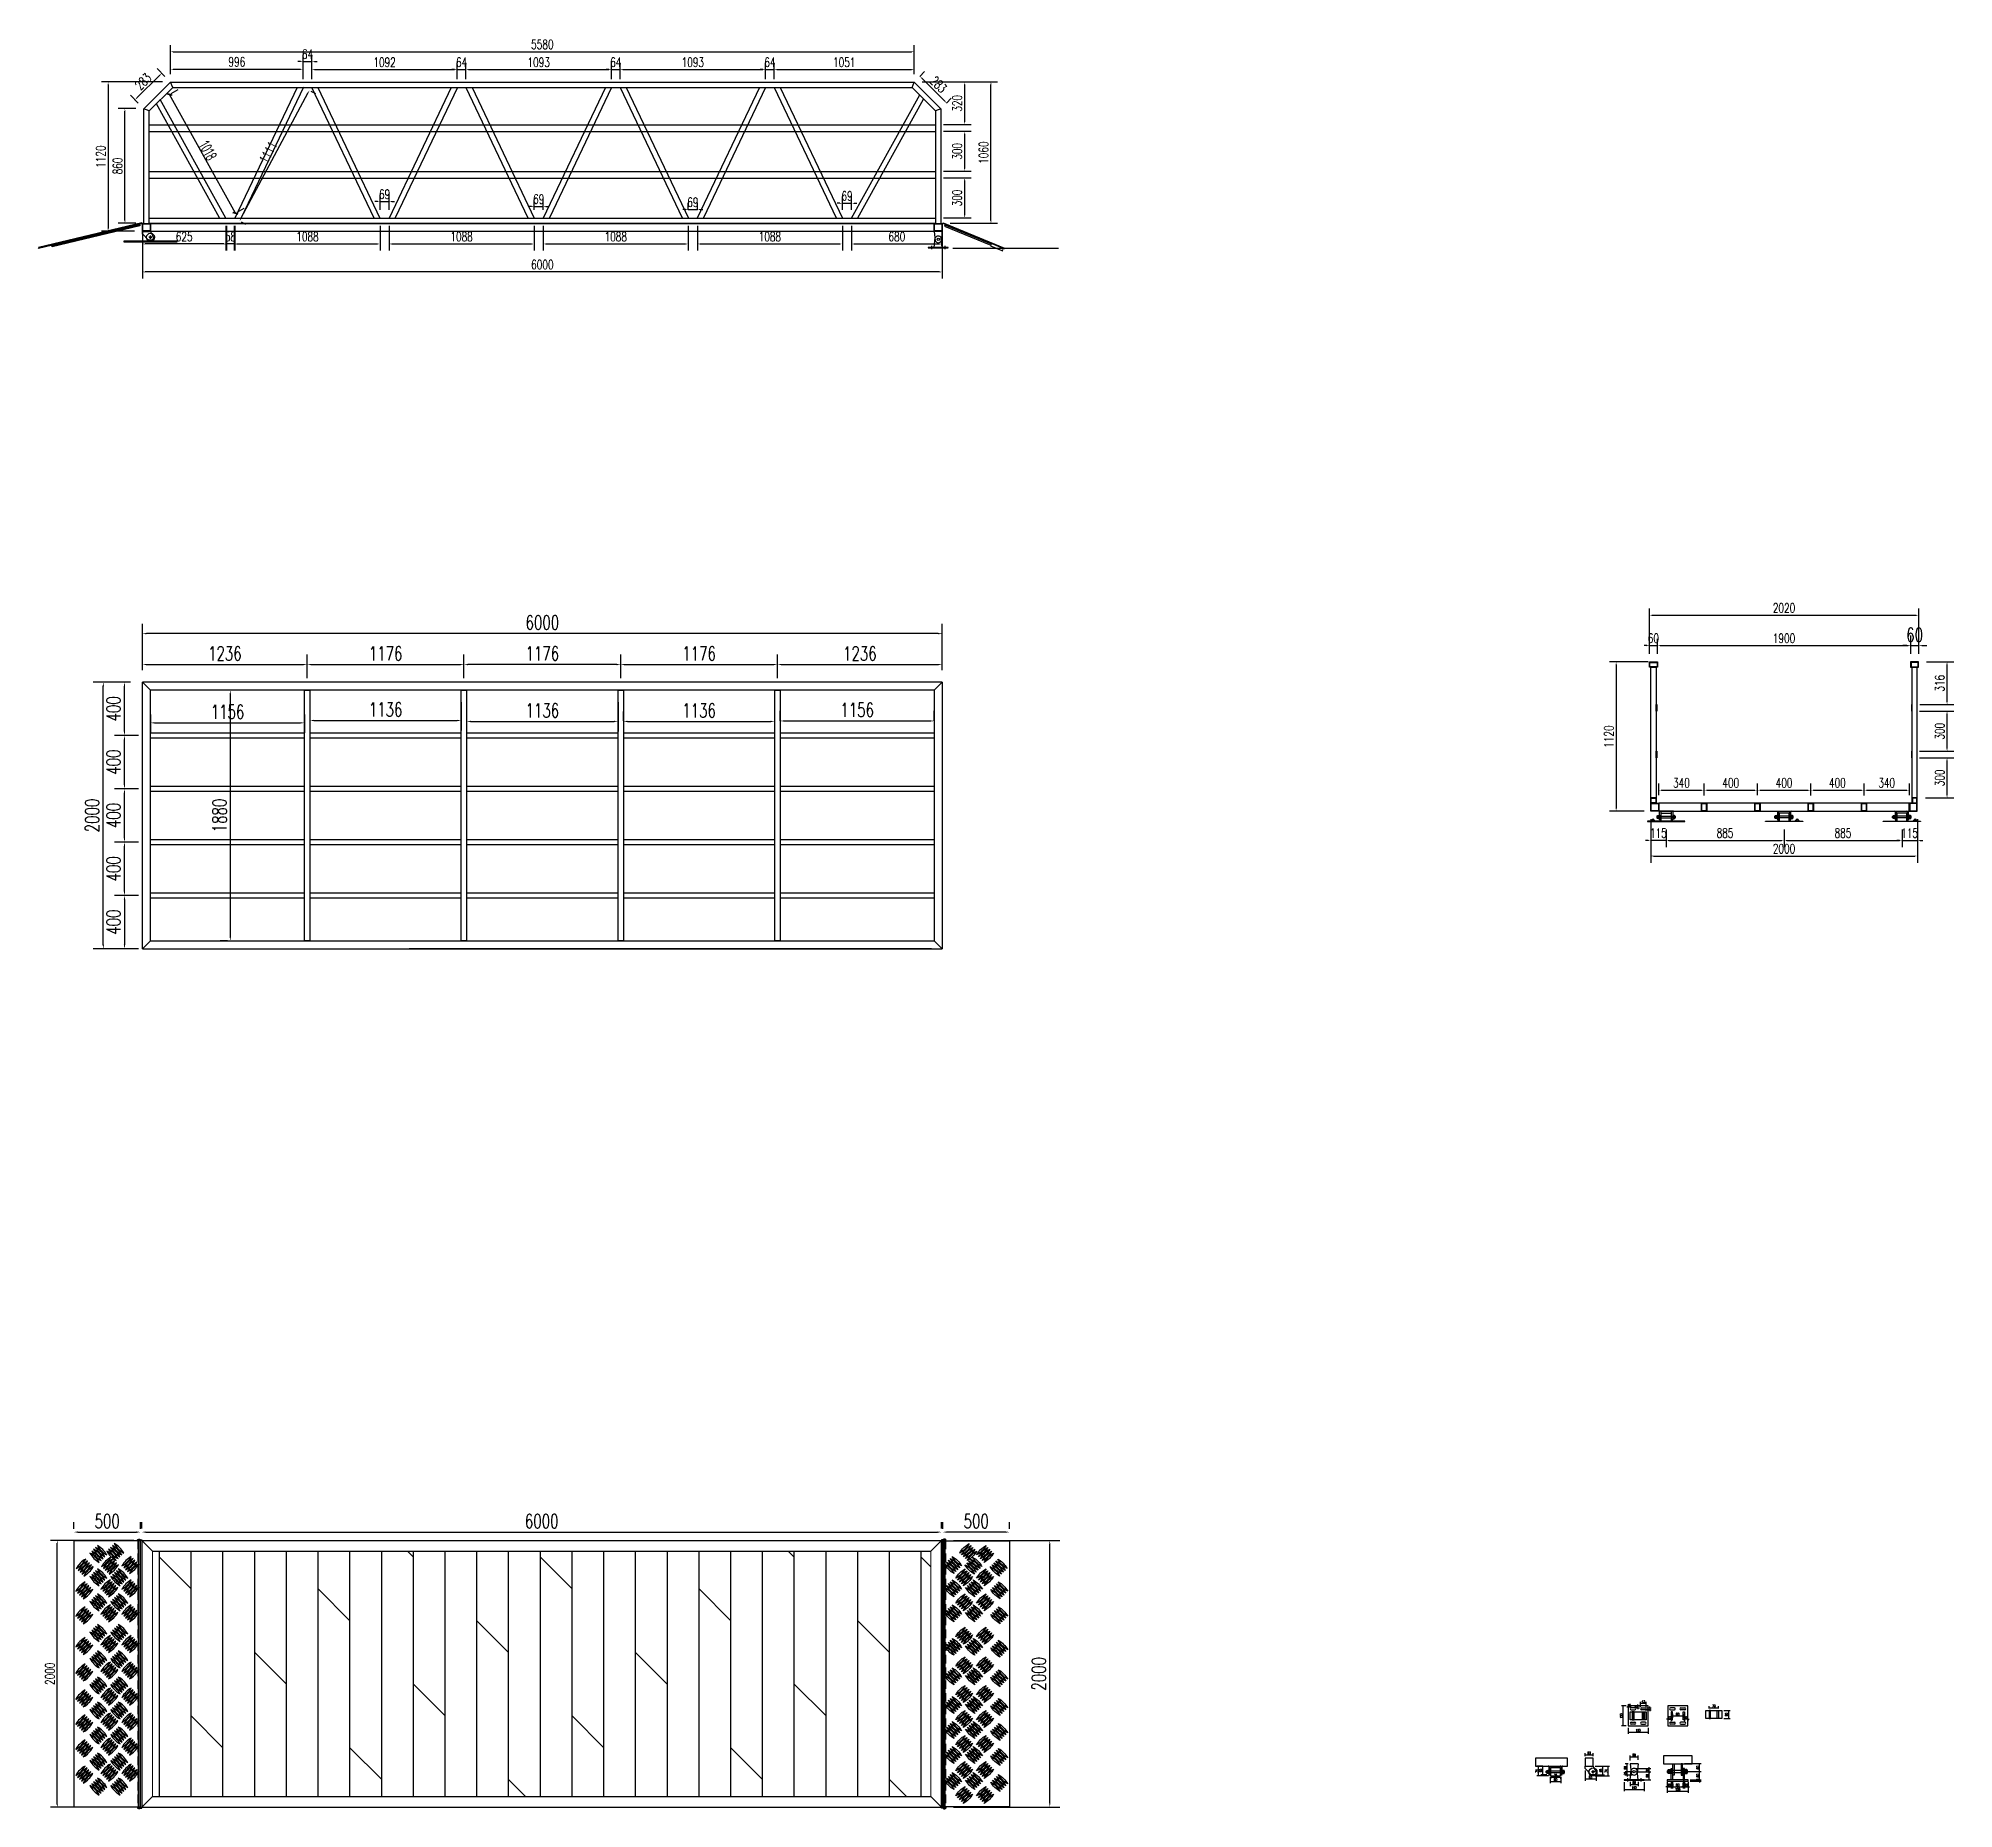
# Model space of a CAD drawing. Header units: millimetres. Extents: x -1442555 to -1216736, y 1446954 to 1531173.
# Drawn here: x -1231107 to -1216736, y 1470117 to 1483397 of the extents above; entities that cross this region are included whole.
import ezdxf

# ---------------------------------------------------------------- set-up
doc = ezdxf.new("R2010")
doc.units = ezdxf.units.MM
doc.header["$LTSCALE"] = 10
for name, pattern in [('ACAD_ISO03W100', [30, 12, -18]), ('CENTER2', [28.575, 19.05, -3.175, 3.175, -3.175]), ('DASHED2', [9.525, 6.35, -3.175])]:
    doc.linetypes.add(name, pattern=pattern)
doc.layers.get('0').update_dxf_attribs({"linetype": 'CONTINUOUS'})
doc.layers.get('DEFPOINTS').update_dxf_attribs({"linetype": 'CONTINUOUS'})
for name, color, linetype in [('00-HATCH(填充)', 250, 'CONTINUOUS'), ('PKNG-SIGN', 7, 'CONTINUOUS'), ('W-MOUNTING固定方式', 5, 'CONTINUOUS'), ('W-STEEL_FRAME钢架', 3, 'CONTINUOUS'), ('木地板', 32, 'CONTINUOUS'), ('铝架', 3, 'CONTINUOUS')]:
    doc.layers.add(name, color=color, linetype=linetype)
doc.styles.get("Standard").update_dxf_attribs({"font": 'tssdeng.shx', "width": 0.7, "bigfont": 'hztxt.shx'})
doc.styles.add('STANDARD_T3', font='simplex.shx', dxfattribs={"width": 0.7, "bigfont": 'gbcbig.shx'})
doc.dimstyles.new('W&&20', dxfattribs={"dimtxt": 70, "dimasz": 20, "dimexe": 50, "dimexo": 60, "dimgap": 20, "dimtad": 1, "dimdec": 0, "dimzin": 0, "dimdsep": 46, "dimtxsty": 'STANDARD_T3', "dimcen": 0.09, "dimclrd": 1, "dimclre": 1, "dimclrt": 7, "dimazin": 2, "dimtfac": 1, "dimtdec": 0, "dimtix": 1, "dimtmove": 2, "dimatfit": 3, "dimfxl": 100, "dimtolj": 1, "dimtzin": 0, "dimarcsym": 0})
doc.dimstyles.new('W&&30', dxfattribs={"dimtxt": 105, "dimasz": 30, "dimexe": 75, "dimexo": 90, "dimgap": 30, "dimtad": 1, "dimdec": 0, "dimzin": 0, "dimdsep": 46, "dimtxsty": 'STANDARD_T3', "dimcen": 0.09, "dimclrd": 1, "dimclre": 1, "dimclrt": 7, "dimazin": 2, "dimtfac": 1, "dimtdec": 0, "dimtix": 1, "dimtmove": 2, "dimatfit": 3, "dimfxl": 100, "dimtolj": 1, "dimtzin": 0, "dimarcsym": 0})
doc.dimstyles.new('W&&5', dxfattribs={"dimtxt": 17.5, "dimasz": 5, "dimexe": 12.5, "dimexo": 15, "dimgap": 5, "dimtad": 1, "dimdec": 0, "dimzin": 0, "dimdsep": 46, "dimtxsty": 'STANDARD_T3', "dimcen": 0.09, "dimclrd": 1, "dimclre": 1, "dimclrt": 7, "dimazin": 2, "dimtfac": 1, "dimtdec": 0, "dimtix": 1, "dimtmove": 2, "dimatfit": 3, "dimfxl": 100, "dimtolj": 1, "dimtzin": 0, "dimarcsym": 0})
doc.dimstyles.new('W__30', dxfattribs={"dimtxt": 90, "dimasz": 30, "dimexe": 75, "dimexo": 90, "dimgap": 2, "dimtad": 1, "dimdec": 0, "dimzin": 0, "dimdsep": 46, "dimtxsty": 'Standard', "dimblk": 'ARCHTICK', "dimcen": 0.09, "dimclrd": 1, "dimclre": 1, "dimclrt": 2, "dimadec": 0, "dimazin": 0, "dimtfac": 1, "dimtdec": 0, "dimtix": 1, "dimtmove": 2, "dimatfit": 3, "dimldrblk": 'ARCHTICK', "dimfxl": 1, "dimtolj": 1, "dimtzin": 0, "dimarcsym": 0})

msp = doc.modelspace()

# ---------------------------------------------------------------- blocks, each defined once
blk = doc.blocks.new('*U121')
for centre, start, end in [((175, 0), 164.0608, 195.9392), ((-175, 0), 344.0608, 15.9392)]:
    blk.add_arc(centre, 182, start, end)
blk = doc.blocks.new('*U122')
at = {"color": 0, "linetype": 'ByBlock', "lineweight": -2}
for p in [(0, 0), (20, 0), (40, 0), (60, 0), (80, 0)]:
    blk.add_blockref('*U121', p, dxfattribs=at)
blk = doc.blocks.new('*U123')
for centre, start, end in [((175, 0), 164.0608, 195.9392), ((-175, 0), 344.0608, 15.9392)]:
    blk.add_arc(centre, 182, start, end)
blk = doc.blocks.new('*U124')
at = {"color": 0, "linetype": 'ByBlock', "lineweight": -2}
for p in [(0, 0), (20, 0), (40, 0), (60, 0), (80, 0)]:
    blk.add_blockref('*U123', p, dxfattribs=at)
blk = doc.blocks.new('*U125')
for centre, start, end in [((175, 0), 164.0608, 195.9392), ((-175, 0), 344.0608, 15.9392)]:
    blk.add_arc(centre, 182, start, end)
blk = doc.blocks.new('*U126')
at = {"color": 0, "linetype": 'ByBlock', "lineweight": -2}
for p in [(0, 0), (20, 0), (40, 0), (60, 0), (80, 0)]:
    blk.add_blockref('*U125', p, dxfattribs=at)
blk = doc.blocks.new('*U127')
for centre, start, end in [((175, 0), 164.0608, 195.9392), ((-175, 0), 344.0608, 15.9392)]:
    blk.add_arc(centre, 182, start, end)
blk = doc.blocks.new('*U128')
at = {"color": 0, "linetype": 'ByBlock', "lineweight": -2}
for p in [(0, 0), (20, 0), (40, 0), (60, 0), (80, 0)]:
    blk.add_blockref('*U127', p, dxfattribs=at)
blk = doc.blocks.new('*D248')
at = {"color": 1, "lineweight": -2, "transparency": 16777216}
for p, q in [((-1230390, 1472129), (-1231014, 1472129)), ((-1230964, 1470149), (-1230964, 1472109)), ((-1230390, 1470129), (-1231014, 1470129))]:
    blk.add_line(p, q, dxfattribs=at)
at = {"color": 1, "transparency": 16777216}
for points in [[(-1230967, 1472109), (-1230960, 1472109), (-1230964, 1472129)], [(-1230967, 1470149), (-1230960, 1470149), (-1230964, 1470129)]]:
    blk.add_solid(points, dxfattribs=at)
at = {"layer": 'DEFPOINTS', "color": 0, "transparency": 16777216}
for p in [(-1230964, 1472129), (-1230330, 1472129), (-1230330, 1470129)]:
    blk.add_point(p, dxfattribs=at)
at = {"color": 7, "transparency": 16777216, "insert": (-1231019, 1471129), "char_height": 70, "attachment_point": 5, "rotation": 90, "style": 'STANDARD_T3'}
blk.add_mtext('\\A1;2000', dxfattribs=at)
blk = doc.blocks.new('*U130')
at = {"color": 8, "linetype": 'Continuous'}
for p, q in [((-1, 2), (-3, 1)), ((0, 2), (0, -2)), ((-1, -2), (-3, -1))]:
    blk.add_line(p, q, dxfattribs=at)
at = {"color": 7, "linetype": 'Continuous'}
for p, q in [((24, 2), (0, 2)), ((0, 0), (26, 0)), ((24, 2), (24, 0)), ((26, -2), (26, 0)), ((0, -2), (26, -2))]:
    blk.add_line(p, q, dxfattribs=at)
for centre, radius, start, end in [((-4, 0), 3.7, 41.3178, 318.6822), ((-4, 0), 1.85, 41.3178, 318.6822), ((0, 4), 3.59, 221.3178, 270), ((0, -4), 3.59, 90, 138.6822), ((0, 4), 1.74, 221.3178, 270), ((0, -4), 1.74, 90, 138.6822)]:
    blk.add_arc(centre, radius, start, end, dxfattribs=at)
blk = doc.blocks.new('*D196')
at = {"color": 1, "lineweight": -2, "transparency": 16777216}
for p, q in [((-1230840, 1472216), (-1230840, 1472267)), ((-1230340, 1472216), (-1230340, 1472267)), ((-1230810, 1472192), (-1230370, 1472192))]:
    blk.add_line(p, q, dxfattribs=at)
at = {"color": 1, "transparency": 16777216}
for points in [[(-1230810, 1472197), (-1230810, 1472187), (-1230840, 1472192)], [(-1230370, 1472197), (-1230370, 1472187), (-1230340, 1472192)]]:
    blk.add_solid(points, dxfattribs=at)
at = {"layer": 'DEFPOINTS', "color": 0, "transparency": 16777216}
for p in [(-1230840, 1472126), (-1230340, 1472192), (-1230340, 1472126)]:
    blk.add_point(p, dxfattribs=at)
at = {"color": 7, "transparency": 16777216, "insert": (-1230590, 1472275), "char_height": 105, "attachment_point": 5, "style": 'STANDARD_T3'}
blk.add_mtext('\\A1;500', dxfattribs=at)
blk = doc.blocks.new('*D244')
at = {"color": 1, "lineweight": -2, "transparency": 16777216}
for p, q in [((-1230330, 1472219), (-1230330, 1472267)), ((-1224330, 1472219), (-1224330, 1472267)), ((-1230300, 1472192), (-1224360, 1472192))]:
    blk.add_line(p, q, dxfattribs=at)
at = {"color": 1, "transparency": 16777216}
for points in [[(-1230300, 1472197), (-1230300, 1472187), (-1230330, 1472192)], [(-1224360, 1472197), (-1224360, 1472187), (-1224330, 1472192)]]:
    blk.add_solid(points, dxfattribs=at)
at = {"layer": 'DEFPOINTS', "color": 0, "transparency": 16777216}
for p in [(-1230330, 1472129), (-1224330, 1472192), (-1224330, 1472129)]:
    blk.add_point(p, dxfattribs=at)
at = {"color": 7, "transparency": 16777216, "insert": (-1227330, 1472275), "char_height": 105, "attachment_point": 5, "style": 'STANDARD_T3'}
blk.add_mtext('\\A1;6000', dxfattribs=at)
blk = doc.blocks.new('*D245')
at = {"color": 1, "lineweight": -2, "transparency": 16777216}
for p, q in [((-1230415, 1478567), (-1230694, 1478567)), ((-1230619, 1476597), (-1230619, 1478537)), ((-1230415, 1476567), (-1230694, 1476567))]:
    blk.add_line(p, q, dxfattribs=at)
at = {"color": 1, "transparency": 16777216}
for points in [[(-1230624, 1478537), (-1230614, 1478537), (-1230619, 1478567)], [(-1230624, 1476597), (-1230614, 1476597), (-1230619, 1476567)]]:
    blk.add_solid(points, dxfattribs=at)
at = {"layer": 'DEFPOINTS', "color": 0, "transparency": 16777216}
for p in [(-1230619, 1478567), (-1230325, 1478567), (-1230325, 1476567)]:
    blk.add_point(p, dxfattribs=at)
at = {"color": 7, "transparency": 16777216, "insert": (-1230702, 1477567), "char_height": 105, "attachment_point": 5, "rotation": 90, "style": 'STANDARD_T3'}
blk.add_mtext('\\A1;2000', dxfattribs=at)
blk = doc.blocks.new('*D183')
at = {"color": 1, "lineweight": -2, "transparency": 16777216}
for p, q in [((-1230325, 1478657), (-1230325, 1478774)), ((-1229089, 1478597), (-1229089, 1478774)), ((-1230295, 1478699), (-1229119, 1478699))]:
    blk.add_line(p, q, dxfattribs=at)
at = {"color": 1, "transparency": 16777216}
for points in [[(-1230295, 1478704), (-1230295, 1478694), (-1230325, 1478699)], [(-1229119, 1478704), (-1229119, 1478694), (-1229089, 1478699)]]:
    blk.add_solid(points, dxfattribs=at)
at = {"layer": 'DEFPOINTS', "color": 0, "transparency": 16777216}
for p in [(-1230325, 1478567), (-1229089, 1478699), (-1229089, 1478507)]:
    blk.add_point(p, dxfattribs=at)
at = {"color": 7, "transparency": 16777216, "insert": (-1229707, 1478781), "char_height": 105, "attachment_point": 5, "style": 'STANDARD_T3'}
blk.add_mtext('\\A1;1236', dxfattribs=at)
blk = doc.blocks.new('*D246')
at = {"color": 1, "lineweight": -2, "transparency": 16777216}
for p, q in [((-1230325, 1478657), (-1230325, 1479006)), ((-1224325, 1478657), (-1224325, 1479006)), ((-1224355, 1478931), (-1230295, 1478931))]:
    blk.add_line(p, q, dxfattribs=at)
at = {"color": 1, "transparency": 16777216}
for points in [[(-1230295, 1478936), (-1230295, 1478926), (-1230325, 1478931)], [(-1224355, 1478936), (-1224355, 1478926), (-1224325, 1478931)]]:
    blk.add_solid(points, dxfattribs=at)
at = {"layer": 'DEFPOINTS', "color": 0, "transparency": 16777216}
for p in [(-1230325, 1478931), (-1230325, 1478567), (-1224325, 1478567)]:
    blk.add_point(p, dxfattribs=at)
at = {"color": 7, "transparency": 16777216, "insert": (-1227325, 1479014), "char_height": 105, "attachment_point": 5, "style": 'STANDARD_T3'}
blk.add_mtext('\\A1;6000', dxfattribs=at)
blk = doc.blocks.new('*D184')
at = {"layer": 'DEFPOINTS', "color": 0, "transparency": 16777216}
for p in [(-1217053, 1478349), (-1216786, 1478349), (-1217053, 1478049)]:
    blk.add_point(p, dxfattribs=at)
at = {"layer": 'W-STEEL_FRAME钢架', "color": 1, "lineweight": -2, "transparency": 16777216}
for p, q in [((-1216993, 1478349), (-1216736, 1478349)), ((-1216786, 1478069), (-1216786, 1478329)), ((-1216993, 1478049), (-1216736, 1478049))]:
    blk.add_line(p, q, dxfattribs=at)
at = {"layer": 'W-STEEL_FRAME钢架', "color": 1, "transparency": 16777216}
for points in [[(-1216790, 1478329), (-1216783, 1478329), (-1216786, 1478349)], [(-1216790, 1478069), (-1216783, 1478069), (-1216786, 1478049)]]:
    blk.add_solid(points, dxfattribs=at)
at = {"layer": 'W-STEEL_FRAME钢架', "color": 7, "transparency": 16777216, "insert": (-1216841, 1478199), "char_height": 70, "attachment_point": 5, "rotation": 90, "style": 'STANDARD_T3'}
blk.add_mtext('\\A1;300', dxfattribs=at)
blk = doc.blocks.new('*D185')
at = {"layer": 'DEFPOINTS', "color": 0, "transparency": 16777216}
for p in [(-1217000, 1478719), (-1216786, 1478719), (-1217050, 1478399)]:
    blk.add_point(p, dxfattribs=at)
at = {"layer": 'W-STEEL_FRAME钢架', "color": 1, "lineweight": -2, "transparency": 16777216}
for p, q in [((-1216940, 1478719), (-1216736, 1478719)), ((-1216786, 1478419), (-1216786, 1478699)), ((-1216990, 1478399), (-1216736, 1478399))]:
    blk.add_line(p, q, dxfattribs=at)
at = {"layer": 'W-STEEL_FRAME钢架', "color": 1, "transparency": 16777216}
for points in [[(-1216790, 1478699), (-1216783, 1478699), (-1216786, 1478719)], [(-1216790, 1478419), (-1216783, 1478419), (-1216786, 1478399)]]:
    blk.add_solid(points, dxfattribs=at)
at = {"layer": 'W-STEEL_FRAME钢架', "color": 7, "transparency": 16777216, "insert": (-1216841, 1478559), "char_height": 70, "attachment_point": 5, "rotation": 90, "style": 'STANDARD_T3'}
blk.add_mtext('\\A1;316', dxfattribs=at)
blk = doc.blocks.new('*D186')
at = {"layer": 'DEFPOINTS', "color": 0, "transparency": 16777216}
for p in [(-1218609, 1477757), (-1218949, 1477659), (-1218609, 1477656)]:
    blk.add_point(p, dxfattribs=at)
at = {"layer": 'W-STEEL_FRAME钢架', "color": 1, "lineweight": -2, "transparency": 16777216}
for p, q in [((-1218949, 1477719), (-1218949, 1477807)), ((-1218929, 1477757), (-1218629, 1477757)), ((-1218609, 1477716), (-1218609, 1477807))]:
    blk.add_line(p, q, dxfattribs=at)
at = {"layer": 'W-STEEL_FRAME钢架', "color": 1, "transparency": 16777216}
for points in [[(-1218929, 1477760), (-1218929, 1477754), (-1218949, 1477757)], [(-1218629, 1477760), (-1218629, 1477754), (-1218609, 1477757)]]:
    blk.add_solid(points, dxfattribs=at)
at = {"layer": 'W-STEEL_FRAME钢架', "color": 7, "transparency": 16777216, "insert": (-1218779, 1477812), "char_height": 70, "attachment_point": 5, "style": 'STANDARD_T3'}
blk.add_mtext('\\A1;340', dxfattribs=at)
blk = doc.blocks.new('*D187')
at = {"layer": 'DEFPOINTS', "color": 0, "transparency": 16777216}
for p in [(-1217052, 1477999), (-1216786, 1477999), (-1217009, 1477699)]:
    blk.add_point(p, dxfattribs=at)
at = {"layer": 'W-STEEL_FRAME钢架', "color": 1, "lineweight": -2, "transparency": 16777216}
for p, q in [((-1216992, 1477999), (-1216736, 1477999)), ((-1216786, 1477719), (-1216786, 1477979)), ((-1216949, 1477699), (-1216736, 1477699))]:
    blk.add_line(p, q, dxfattribs=at)
at = {"layer": 'W-STEEL_FRAME钢架', "color": 1, "transparency": 16777216}
for points in [[(-1216790, 1477979), (-1216783, 1477979), (-1216786, 1477999)], [(-1216790, 1477719), (-1216783, 1477719), (-1216786, 1477699)]]:
    blk.add_solid(points, dxfattribs=at)
at = {"layer": 'W-STEEL_FRAME钢架', "color": 7, "transparency": 16777216, "insert": (-1216841, 1477849), "char_height": 70, "attachment_point": 5, "rotation": 90, "style": 'STANDARD_T3'}
blk.add_mtext('\\A1;300', dxfattribs=at)
blk = doc.blocks.new('*D188')
at = {"layer": 'DEFPOINTS', "color": 0, "transparency": 16777216}
for p in [(-1218969, 1478719), (-1219269, 1477599), (-1218999, 1477599)]:
    blk.add_point(p, dxfattribs=at)
at = {"layer": 'W-STEEL_FRAME钢架', "color": 1, "lineweight": -2, "transparency": 16777216}
for p, q in [((-1219029, 1478719), (-1219319, 1478719)), ((-1219269, 1478699), (-1219269, 1477619)), ((-1219059, 1477599), (-1219319, 1477599))]:
    blk.add_line(p, q, dxfattribs=at)
at = {"layer": 'W-STEEL_FRAME钢架', "color": 1, "transparency": 16777216}
for points in [[(-1219272, 1478699), (-1219266, 1478699), (-1219269, 1478719)], [(-1219272, 1477619), (-1219266, 1477619), (-1219269, 1477599)]]:
    blk.add_solid(points, dxfattribs=at)
at = {"layer": 'W-STEEL_FRAME钢架', "color": 7, "transparency": 16777216, "insert": (-1219324, 1478159), "char_height": 70, "attachment_point": 5, "rotation": 90, "style": 'STANDARD_T3'}
blk.add_mtext('\\A1;1120', dxfattribs=at)
blk = doc.blocks.new('*D189')
at = {"layer": 'DEFPOINTS', "color": 0, "transparency": 16777216}
for p in [(-1218959, 1478719), (-1217059, 1478841), (-1217059, 1478719)]:
    blk.add_point(p, dxfattribs=at)
at = {"layer": 'W-STEEL_FRAME钢架', "color": 1, "lineweight": -2, "transparency": 16777216}
for p, q in [((-1218959, 1478779), (-1218959, 1478891)), ((-1217059, 1478779), (-1217059, 1478891)), ((-1218939, 1478841), (-1217079, 1478841))]:
    blk.add_line(p, q, dxfattribs=at)
at = {"layer": 'W-STEEL_FRAME钢架', "color": 1, "transparency": 16777216}
for points in [[(-1218939, 1478844), (-1218939, 1478837), (-1218959, 1478841)], [(-1217079, 1478844), (-1217079, 1478837), (-1217059, 1478841)]]:
    blk.add_solid(points, dxfattribs=at)
at = {"layer": 'W-STEEL_FRAME钢架', "color": 7, "transparency": 16777216, "insert": (-1218009, 1478896), "char_height": 70, "attachment_point": 5, "style": 'STANDARD_T3'}
blk.add_mtext('\\A1;1900', dxfattribs=at)
blk = doc.blocks.new('*D190')
at = {"layer": 'DEFPOINTS', "color": 0, "transparency": 16777216}
for p in [(-1216999, 1479069), (-1219019, 1478719), (-1216999, 1478719)]:
    blk.add_point(p, dxfattribs=at)
at = {"layer": 'W-STEEL_FRAME钢架', "color": 1, "lineweight": -2, "transparency": 16777216}
for p, q in [((-1219019, 1478779), (-1219019, 1479119)), ((-1218999, 1479069), (-1217019, 1479069)), ((-1216999, 1478779), (-1216999, 1479119))]:
    blk.add_line(p, q, dxfattribs=at)
at = {"layer": 'W-STEEL_FRAME钢架', "color": 1, "transparency": 16777216}
for points in [[(-1218999, 1479073), (-1218999, 1479066), (-1219019, 1479069)], [(-1217019, 1479073), (-1217019, 1479066), (-1216999, 1479069)]]:
    blk.add_solid(points, dxfattribs=at)
at = {"layer": 'W-STEEL_FRAME钢架', "color": 7, "transparency": 16777216, "insert": (-1218009, 1479124), "char_height": 70, "attachment_point": 5, "style": 'STANDARD_T3'}
blk.add_mtext('\\A1;2020', dxfattribs=at)
blk = doc.blocks.new('*U140')
for points in [[(-20, 30), (20, 30), (20, -30), (-20, -30)], [(-17, 27), (17, 27), (17, -27), (-17, -27)]]:
    blk.add_lwpolyline(points, close=True)
blk = doc.blocks.new('*U139')
at = {"color": 0, "linetype": 'ByBlock', "lineweight": -2}
for p in [(0, 0), (400, 0), (800, 0)]:
    blk.add_blockref('*U140', p, dxfattribs=at)
at = {"color": 0, "linetype": 'ByBlock', "lineweight": -2, "transparency": 16777216}
blk.add_blockref('*U140', (1200, 0), dxfattribs=at)
blk = doc.blocks.new('*D191')
at = {"color": 1, "lineweight": -2, "transparency": 16777216}
for p, q in [((-1229089, 1478597), (-1229089, 1478774)), ((-1227913, 1478597), (-1227913, 1478774)), ((-1229059, 1478699), (-1227943, 1478699))]:
    blk.add_line(p, q, dxfattribs=at)
at = {"color": 1, "transparency": 16777216}
for points in [[(-1229059, 1478704), (-1229059, 1478694), (-1229089, 1478699)], [(-1227943, 1478704), (-1227943, 1478694), (-1227913, 1478699)]]:
    blk.add_solid(points, dxfattribs=at)
at = {"layer": 'DEFPOINTS', "color": 0, "transparency": 16777216}
for p in [(-1227913, 1478699), (-1229089, 1478507), (-1227913, 1478507)]:
    blk.add_point(p, dxfattribs=at)
at = {"color": 7, "transparency": 16777216, "insert": (-1228501, 1478781), "char_height": 105, "attachment_point": 5, "style": 'STANDARD_T3'}
blk.add_mtext('\\A1;1176', dxfattribs=at)
blk = doc.blocks.new('*D192')
at = {"color": 1, "lineweight": -2, "transparency": 16777216}
for p, q in [((-1227913, 1478597), (-1227913, 1478774)), ((-1226737, 1478597), (-1226737, 1478774)), ((-1226767, 1478699), (-1227883, 1478699))]:
    blk.add_line(p, q, dxfattribs=at)
at = {"color": 1, "transparency": 16777216}
for points in [[(-1227883, 1478704), (-1227883, 1478694), (-1227913, 1478699)], [(-1226767, 1478704), (-1226767, 1478694), (-1226737, 1478699)]]:
    blk.add_solid(points, dxfattribs=at)
at = {"layer": 'DEFPOINTS', "color": 0, "transparency": 16777216}
for p in [(-1227913, 1478699), (-1227913, 1478507), (-1226737, 1478507)]:
    blk.add_point(p, dxfattribs=at)
at = {"color": 7, "transparency": 16777216, "insert": (-1227325, 1478781), "char_height": 105, "attachment_point": 5, "style": 'STANDARD_T3'}
blk.add_mtext('\\A1;1176', dxfattribs=at)
blk = doc.blocks.new('*D193')
at = {"layer": 'DEFPOINTS', "color": 0, "transparency": 16777216}
for p in [(-1229597, 1478507), (-1229666, 1476627), (-1229597, 1476627)]:
    blk.add_point(p, dxfattribs=at)
at = {"layer": 'PKNG-SIGN', "color": 1, "lineweight": -2, "transparency": 16777216}
for p, q in [((-1229687, 1478507), (-1229741, 1478507)), ((-1229666, 1478477), (-1229666, 1476657)), ((-1229687, 1476627), (-1229741, 1476627))]:
    blk.add_line(p, q, dxfattribs=at)
at = {"layer": 'PKNG-SIGN', "color": 1, "transparency": 16777216}
for points in [[(-1229671, 1478477), (-1229661, 1478477), (-1229666, 1478507)], [(-1229671, 1476657), (-1229661, 1476657), (-1229666, 1476627)]]:
    blk.add_solid(points, dxfattribs=at)
at = {"layer": 'PKNG-SIGN', "color": 7, "transparency": 16777216, "insert": (-1229748, 1477567), "char_height": 105, "attachment_point": 5, "rotation": 90, "style": 'STANDARD_T3'}
blk.add_mtext('\\A1;1880', dxfattribs=at)
blk = doc.blocks.new('*D247')
at = {"layer": 'DEFPOINTS', "color": 0, "transparency": 16777216}
for p in [(-1219019, 1478719), (-1218959, 1478841), (-1218959, 1478719)]:
    blk.add_point(p, dxfattribs=at)
at = {"layer": 'W-STEEL_FRAME钢架', "color": 1, "lineweight": -2, "transparency": 16777216}
for p, q in [((-1219019, 1478779), (-1219019, 1478891)), ((-1218959, 1478779), (-1218959, 1478891)), ((-1219039, 1478841), (-1219059, 1478841)), ((-1219019, 1478841), (-1218959, 1478841)), ((-1218939, 1478841), (-1218919, 1478841))]:
    blk.add_line(p, q, dxfattribs=at)
at = {"layer": 'W-STEEL_FRAME钢架', "color": 1, "transparency": 16777216}
for points in [[(-1219039, 1478844), (-1219039, 1478837), (-1219019, 1478841)], [(-1218939, 1478844), (-1218939, 1478837), (-1218959, 1478841)]]:
    blk.add_solid(points, dxfattribs=at)
at = {"layer": 'W-STEEL_FRAME钢架', "color": 7, "transparency": 16777216, "insert": (-1218989, 1478896), "char_height": 70, "attachment_point": 5, "style": 'STANDARD_T3'}
blk.add_mtext('\\A1;60', dxfattribs=at)
blk = doc.blocks.new('*D194')
at = {"color": 1, "lineweight": -2, "transparency": 16777216}
for p, q in [((-1224240, 1472129), (-1223443, 1472129)), ((-1223518, 1470159), (-1223518, 1472099)), ((-1224240, 1470129), (-1223443, 1470129))]:
    blk.add_line(p, q, dxfattribs=at)
at = {"color": 1, "transparency": 16777216}
for points in [[(-1223523, 1472099), (-1223513, 1472099), (-1223518, 1472129)], [(-1223523, 1470159), (-1223513, 1470159), (-1223518, 1470129)]]:
    blk.add_solid(points, dxfattribs=at)
at = {"layer": 'DEFPOINTS', "color": 0, "transparency": 16777216}
for p in [(-1224330, 1472129), (-1223518, 1472129), (-1224330, 1470129)]:
    blk.add_point(p, dxfattribs=at)
at = {"color": 7, "transparency": 16777216, "insert": (-1223600, 1471129), "char_height": 105, "attachment_point": 5, "rotation": 90, "style": 'STANDARD_T3'}
blk.add_mtext('\\A1;2000', dxfattribs=at)
blk = doc.blocks.new('*D195')
at = {"color": 1, "lineweight": -2, "transparency": 16777216}
for p, q in [((-1224320, 1472216), (-1224320, 1472267)), ((-1223820, 1472216), (-1223820, 1472267)), ((-1223850, 1472192), (-1224290, 1472192))]:
    blk.add_line(p, q, dxfattribs=at)
at = {"color": 1, "transparency": 16777216}
for points in [[(-1224290, 1472197), (-1224290, 1472187), (-1224320, 1472192)], [(-1223850, 1472197), (-1223850, 1472187), (-1223820, 1472192)]]:
    blk.add_solid(points, dxfattribs=at)
at = {"layer": 'DEFPOINTS', "color": 0, "transparency": 16777216}
for p in [(-1224320, 1472192), (-1224320, 1472126), (-1223820, 1472126)]:
    blk.add_point(p, dxfattribs=at)
at = {"color": 7, "transparency": 16777216, "insert": (-1224070, 1472275), "char_height": 105, "attachment_point": 5, "style": 'STANDARD_T3'}
blk.add_mtext('\\A1;500', dxfattribs=at)
blk = doc.blocks.new('*D176')
at = {"color": 1, "lineweight": -2, "transparency": 16777216}
for p, q in [((-1230355, 1476967), (-1230535, 1476967)), ((-1230460, 1476937), (-1230460, 1476597)), ((-1230355, 1476567), (-1230535, 1476567))]:
    blk.add_line(p, q, dxfattribs=at)
at = {"color": 1, "transparency": 16777216}
for points in [[(-1230465, 1476937), (-1230455, 1476937), (-1230460, 1476967)], [(-1230465, 1476597), (-1230455, 1476597), (-1230460, 1476567)]]:
    blk.add_solid(points, dxfattribs=at)
at = {"layer": 'DEFPOINTS', "color": 0, "transparency": 16777216}
for p in [(-1230265, 1476967), (-1230460, 1476567), (-1230265, 1476567)]:
    blk.add_point(p, dxfattribs=at)
at = {"color": 7, "transparency": 16777216, "insert": (-1230543, 1476767), "char_height": 105, "attachment_point": 5, "rotation": 90, "style": 'STANDARD_T3'}
blk.add_mtext('\\A1;400', dxfattribs=at)
blk = doc.blocks.new('*D177')
at = {"layer": 'DEFPOINTS', "color": 0, "transparency": 16777216}
for p in [(-1230265, 1478415), (-1229109, 1478415), (-1229109, 1478262)]:
    blk.add_point(p, dxfattribs=at)
at = {"layer": 'PKNG-SIGN', "color": 1, "lineweight": -2, "transparency": 16777216}
for p, q in [((-1230265, 1478325), (-1230265, 1478187)), ((-1229109, 1478325), (-1229109, 1478187)), ((-1230235, 1478262), (-1229139, 1478262))]:
    blk.add_line(p, q, dxfattribs=at)
at = {"layer": 'PKNG-SIGN', "color": 1, "transparency": 16777216}
for points in [[(-1230235, 1478267), (-1230235, 1478257), (-1230265, 1478262)], [(-1229139, 1478267), (-1229139, 1478257), (-1229109, 1478262)]]:
    blk.add_solid(points, dxfattribs=at)
at = {"layer": 'PKNG-SIGN', "color": 7, "transparency": 16777216, "insert": (-1229687, 1478345), "char_height": 105, "attachment_point": 5, "style": 'STANDARD_T3'}
blk.add_mtext('\\A1;1156', dxfattribs=at)
blk = doc.blocks.new('*D238')
at = {"layer": 'DEFPOINTS', "color": 0, "transparency": 16777216}
for p in [(-1219009, 1477599), (-1217009, 1477599), (-1217009, 1477263)]:
    blk.add_point(p, dxfattribs=at)
at = {"layer": 'W-STEEL_FRAME钢架', "color": 1, "lineweight": -2, "transparency": 16777216}
for p, q in [((-1219009, 1477539), (-1219009, 1477213)), ((-1217009, 1477539), (-1217009, 1477213)), ((-1218989, 1477263), (-1217029, 1477263))]:
    blk.add_line(p, q, dxfattribs=at)
at = {"layer": 'W-STEEL_FRAME钢架', "color": 1, "transparency": 16777216}
for points in [[(-1218989, 1477267), (-1218989, 1477260), (-1219009, 1477263)], [(-1217029, 1477267), (-1217029, 1477260), (-1217009, 1477263)]]:
    blk.add_solid(points, dxfattribs=at)
at = {"layer": 'W-STEEL_FRAME钢架', "color": 7, "transparency": 16777216, "insert": (-1218009, 1477318), "char_height": 70, "attachment_point": 5, "style": 'STANDARD_T3'}
blk.add_mtext('\\A1;2000', dxfattribs=at)
blk = doc.blocks.new('*D239')
at = {"color": 1, "lineweight": -2, "transparency": 16777216}
for p, q in [((-1218894, 1477463), (-1218894, 1477330)), ((-1218009, 1477461), (-1218009, 1477330)), ((-1218874, 1477380), (-1218029, 1477380))]:
    blk.add_line(p, q, dxfattribs=at)
at = {"color": 1, "transparency": 16777216}
for points in [[(-1218874, 1477383), (-1218874, 1477376), (-1218894, 1477380)], [(-1218029, 1477383), (-1218029, 1477376), (-1218009, 1477380)]]:
    blk.add_solid(points, dxfattribs=at)
at = {"layer": 'DEFPOINTS', "color": 0, "transparency": 16777216}
for p in [(-1218894, 1477523), (-1218009, 1477521), (-1218009, 1477380)]:
    blk.add_point(p, dxfattribs=at)
at = {"color": 7, "transparency": 16777216, "insert": (-1218452, 1477435), "char_height": 70, "attachment_point": 5, "style": 'STANDARD_T3'}
blk.add_mtext('\\A1;885', dxfattribs=at)
blk = doc.blocks.new('*D240')
at = {"color": 1, "lineweight": -2, "transparency": 16777216}
for p, q in [((-1218009, 1477461), (-1218009, 1477330)), ((-1217124, 1477461), (-1217124, 1477330)), ((-1217989, 1477380), (-1217144, 1477380))]:
    blk.add_line(p, q, dxfattribs=at)
at = {"color": 1, "transparency": 16777216}
for points in [[(-1217989, 1477383), (-1217989, 1477376), (-1218009, 1477380)], [(-1217144, 1477383), (-1217144, 1477376), (-1217124, 1477380)]]:
    blk.add_solid(points, dxfattribs=at)
at = {"layer": 'DEFPOINTS', "color": 0, "transparency": 16777216}
for p in [(-1218009, 1477521), (-1217124, 1477521), (-1217124, 1477380)]:
    blk.add_point(p, dxfattribs=at)
at = {"color": 7, "transparency": 16777216, "insert": (-1217567, 1477435), "char_height": 70, "attachment_point": 5, "style": 'STANDARD_T3'}
blk.add_mtext('\\A1;885', dxfattribs=at)
blk = doc.blocks.new('*D241')
at = {"color": 1, "lineweight": -2, "transparency": 16777216}
for p, q in [((-1217124, 1477461), (-1217124, 1477330)), ((-1217009, 1477539), (-1217009, 1477330)), ((-1217144, 1477380), (-1217164, 1477380)), ((-1217124, 1477380), (-1217009, 1477380)), ((-1216989, 1477380), (-1216969, 1477380))]:
    blk.add_line(p, q, dxfattribs=at)
at = {"color": 1, "transparency": 16777216}
for points in [[(-1217144, 1477383), (-1217144, 1477376), (-1217124, 1477380)], [(-1216989, 1477383), (-1216989, 1477376), (-1217009, 1477380)]]:
    blk.add_solid(points, dxfattribs=at)
at = {"layer": 'DEFPOINTS', "color": 0, "transparency": 16777216}
for p in [(-1217009, 1477599), (-1217124, 1477521), (-1217009, 1477380)]:
    blk.add_point(p, dxfattribs=at)
at = {"color": 7, "transparency": 16777216, "insert": (-1217067, 1477435), "char_height": 70, "attachment_point": 5, "style": 'STANDARD_T3'}
blk.add_mtext('\\A1;115', dxfattribs=at)
blk = doc.blocks.new('*D242')
at = {"color": 1, "lineweight": -2, "transparency": 16777216}
for p, q in [((-1219009, 1477539), (-1219009, 1477330)), ((-1218894, 1477463), (-1218894, 1477330)), ((-1219029, 1477380), (-1219049, 1477380)), ((-1218894, 1477380), (-1219009, 1477380)), ((-1218874, 1477380), (-1218854, 1477380))]:
    blk.add_line(p, q, dxfattribs=at)
at = {"color": 1, "transparency": 16777216}
for points in [[(-1219029, 1477383), (-1219029, 1477376), (-1219009, 1477380)], [(-1218874, 1477383), (-1218874, 1477376), (-1218894, 1477380)]]:
    blk.add_solid(points, dxfattribs=at)
at = {"layer": 'DEFPOINTS', "color": 0, "transparency": 16777216}
for p in [(-1219009, 1477599), (-1218894, 1477523), (-1219009, 1477380)]:
    blk.add_point(p, dxfattribs=at)
at = {"color": 7, "transparency": 16777216, "insert": (-1218952, 1477435), "char_height": 70, "attachment_point": 5, "style": 'STANDARD_T3'}
blk.add_mtext('\\A1;115', dxfattribs=at)
blk = doc.blocks.new('*U137')
blk.add_lwpolyline([(-20, 940), (20, 940), (20, -940), (-20, -940)], close=True)
blk = doc.blocks.new('*U138')
at = {"color": 0, "linetype": 'ByBlock', "lineweight": -2, "transparency": 16777216}
for p in [(0, 0), (1176, 0), (2352, 0), (3528, 0)]:
    blk.add_blockref('*U137', p, dxfattribs=at)
blk = doc.blocks.new('*D178')
at = {"color": 1, "lineweight": -2, "transparency": 16777216}
for p, q in [((-1230355, 1477367), (-1230535, 1477367)), ((-1230460, 1476997), (-1230460, 1477337)), ((-1230355, 1476967), (-1230535, 1476967))]:
    blk.add_line(p, q, dxfattribs=at)
at = {"color": 1, "transparency": 16777216}
for points in [[(-1230465, 1477337), (-1230455, 1477337), (-1230460, 1477367)], [(-1230465, 1476997), (-1230455, 1476997), (-1230460, 1476967)]]:
    blk.add_solid(points, dxfattribs=at)
at = {"layer": 'DEFPOINTS', "color": 0, "transparency": 16777216}
for p in [(-1230460, 1477367), (-1230265, 1477367, 3), (-1230265, 1476967)]:
    blk.add_point(p, dxfattribs=at)
at = {"color": 7, "transparency": 16777216, "insert": (-1230543, 1477167), "char_height": 105, "attachment_point": 5, "rotation": 90, "style": 'STANDARD_T3'}
blk.add_mtext('\\A1;400', dxfattribs=at)
blk = doc.blocks.new('*D179')
at = {"color": 1, "lineweight": -2, "transparency": 16777216}
for p, q in [((-1230355, 1477767), (-1230535, 1477767)), ((-1230460, 1477397), (-1230460, 1477737)), ((-1230355, 1477367), (-1230535, 1477367))]:
    blk.add_line(p, q, dxfattribs=at)
at = {"color": 1, "transparency": 16777216}
for points in [[(-1230465, 1477737), (-1230455, 1477737), (-1230460, 1477767)], [(-1230465, 1477397), (-1230455, 1477397), (-1230460, 1477367)]]:
    blk.add_solid(points, dxfattribs=at)
at = {"layer": 'DEFPOINTS', "color": 0, "transparency": 16777216}
for p in [(-1230460, 1477767), (-1230265, 1477767, 6), (-1230265, 1477367, 3)]:
    blk.add_point(p, dxfattribs=at)
at = {"color": 7, "transparency": 16777216, "insert": (-1230543, 1477567), "char_height": 105, "attachment_point": 5, "rotation": 90, "style": 'STANDARD_T3'}
blk.add_mtext('\\A1;400', dxfattribs=at)
blk = doc.blocks.new('*D180')
at = {"color": 1, "lineweight": -2, "transparency": 16777216}
for p, q in [((-1230355, 1478167), (-1230535, 1478167)), ((-1230460, 1477797), (-1230460, 1478137)), ((-1230355, 1477767), (-1230535, 1477767))]:
    blk.add_line(p, q, dxfattribs=at)
at = {"color": 1, "transparency": 16777216}
for points in [[(-1230465, 1478137), (-1230455, 1478137), (-1230460, 1478167)], [(-1230465, 1477797), (-1230455, 1477797), (-1230460, 1477767)]]:
    blk.add_solid(points, dxfattribs=at)
at = {"layer": 'DEFPOINTS', "color": 0, "transparency": 16777216}
for p in [(-1230460, 1478167), (-1230265, 1478167, 9), (-1230265, 1477767, 6)]:
    blk.add_point(p, dxfattribs=at)
at = {"color": 7, "transparency": 16777216, "insert": (-1230543, 1477967), "char_height": 105, "attachment_point": 5, "rotation": 90, "style": 'STANDARD_T3'}
blk.add_mtext('\\A1;400', dxfattribs=at)
blk = doc.blocks.new('*D243')
at = {"color": 1, "lineweight": -2, "transparency": 16777216}
for p, q in [((-1230415, 1478567), (-1230535, 1478567)), ((-1230460, 1478197), (-1230460, 1478537)), ((-1230355, 1478167), (-1230535, 1478167))]:
    blk.add_line(p, q, dxfattribs=at)
at = {"color": 1, "transparency": 16777216}
for points in [[(-1230465, 1478537), (-1230455, 1478537), (-1230460, 1478567)], [(-1230465, 1478197), (-1230455, 1478197), (-1230460, 1478167)]]:
    blk.add_solid(points, dxfattribs=at)
at = {"layer": 'DEFPOINTS', "color": 0, "transparency": 16777216}
for p in [(-1230460, 1478567), (-1230325, 1478567), (-1230265, 1478167, 9)]:
    blk.add_point(p, dxfattribs=at)
at = {"color": 7, "transparency": 16777216, "insert": (-1230543, 1478367), "char_height": 105, "attachment_point": 5, "rotation": 90, "style": 'STANDARD_T3'}
blk.add_mtext('\\A1;400', dxfattribs=at)
blk = doc.blocks.new('*D181')
at = {"color": 1, "lineweight": -2, "transparency": 16777216}
for p, q in [((-1218460, 1470853), (-1218414, 1470853)), ((-1218427, 1470848), (-1218427, 1470798)), ((-1218460, 1470793), (-1218414, 1470793))]:
    blk.add_line(p, q, dxfattribs=at)
at = {"color": 1, "transparency": 16777216}
for points in [[(-1218428, 1470848), (-1218426, 1470848), (-1218427, 1470853)], [(-1218428, 1470798), (-1218426, 1470798), (-1218427, 1470793)]]:
    blk.add_solid(points, dxfattribs=at)
at = {"layer": 'DEFPOINTS', "color": 0, "transparency": 16777216}
for p in [(-1218475, 1470853), (-1218475, 1470793), (-1218427, 1470793)]:
    blk.add_point(p, dxfattribs=at)
at = {"color": 7, "transparency": 16777216, "insert": (-1218441, 1470823), "char_height": 17.5, "attachment_point": 5, "rotation": 90, "style": 'STANDARD_T3'}
blk.add_mtext('\\A1;60', dxfattribs=at)
blk = doc.blocks.new('gangban')
at = {"layer": 'W-MOUNTING固定方式'}
for p, q in [((-1499901, 1203880), (-1499930, 1203880)), ((-1499930, 1203866), (-1499901, 1203866)), ((-1499852, 1203880), (-1499823, 1203880)), ((-1499823, 1203866), (-1499852, 1203866)), ((-1499930, 1203773), (-1499901, 1203773)), ((-1499901, 1203759), (-1499930, 1203759)), ((-1499823, 1203773), (-1499852, 1203773)), ((-1499852, 1203759), (-1499823, 1203759))]:
    blk.add_line(p, q, dxfattribs=at)
blk.add_lwpolyline([(-1499951, 1203745), (-1499801, 1203745), (-1499801, 1203895), (-1499951, 1203895)], close=True, dxfattribs=at)
for centre, start, end in [((-1499930, 1203873), 90, 270), ((-1499901, 1203873), 270, 90), ((-1499852, 1203873), 90, 270), ((-1499823, 1203873), 270, 90), ((-1499930, 1203766), 90, 270), ((-1499901, 1203766), 270, 90), ((-1499852, 1203766), 90, 270), ((-1499823, 1203766), 270, 90)]:
    blk.add_arc(centre, 7, start, end, dxfattribs=at)
blk = doc.blocks.new('*D182')
at = {"color": 1, "lineweight": -2, "transparency": 16777216}
for p, q in [((-1219179, 1470723), (-1219179, 1470679)), ((-1219174, 1470692), (-1219034, 1470692)), ((-1219029, 1470723), (-1219029, 1470679))]:
    blk.add_line(p, q, dxfattribs=at)
at = {"color": 1, "transparency": 16777216}
for points in [[(-1219174, 1470693), (-1219174, 1470691), (-1219179, 1470692)], [(-1219034, 1470693), (-1219034, 1470691), (-1219029, 1470692)]]:
    blk.add_solid(points, dxfattribs=at)
at = {"layer": 'DEFPOINTS', "color": 0, "transparency": 16777216}
for p in [(-1219179, 1470738, 0), (-1219029, 1470738, 0), (-1219029, 1470692)]:
    blk.add_point(p, dxfattribs=at)
at = {"color": 7, "transparency": 16777216, "insert": (-1219104, 1470705), "char_height": 17.5, "attachment_point": 5, "style": 'STANDARD_T3'}
blk.add_mtext('\\A1;150', dxfattribs=at)
blk = doc.blocks.new('*D165')
at = {"color": 1, "lineweight": -2, "transparency": 16777216}
for p, q in [((-1219194, 1470888), (-1219229, 1470888)), ((-1219216, 1470743), (-1219216, 1470883)), ((-1219194, 1470738), (-1219229, 1470738))]:
    blk.add_line(p, q, dxfattribs=at)
at = {"color": 1, "transparency": 16777216}
for points in [[(-1219217, 1470883), (-1219215, 1470883), (-1219216, 1470888)], [(-1219217, 1470743), (-1219215, 1470743), (-1219216, 1470738)]]:
    blk.add_solid(points, dxfattribs=at)
at = {"layer": 'DEFPOINTS', "color": 0, "transparency": 16777216}
for p in [(-1219216, 1470888), (-1219179, 1470888, 0), (-1219179, 1470738, 0)]:
    blk.add_point(p, dxfattribs=at)
at = {"color": 7, "transparency": 16777216, "insert": (-1219230, 1470813), "char_height": 17.5, "attachment_point": 5, "rotation": 90, "style": 'STANDARD_T3'}
blk.add_mtext('\\A1;150', dxfattribs=at)
blk = doc.blocks.new('*D227')
at = {"color": 1, "lineweight": -2, "transparency": 16777216}
for p, q in [((-1219128, 1470888), (-1219094, 1470888)), ((-1219128, 1470873), (-1219094, 1470873)), ((-1219107, 1470893), (-1219107, 1470898)), ((-1219107, 1470873), (-1219107, 1470888)), ((-1219107, 1470868), (-1219107, 1470863))]:
    blk.add_line(p, q, dxfattribs=at)
at = {"color": 1, "transparency": 16777216}
for points in [[(-1219108, 1470893), (-1219106, 1470893), (-1219107, 1470888)], [(-1219108, 1470868), (-1219106, 1470868), (-1219107, 1470873)]]:
    blk.add_solid(points, dxfattribs=at)
at = {"layer": 'DEFPOINTS', "color": 0, "transparency": 16777216}
for p in [(-1219143, 1470888, 0), (-1219143, 1470873, 0), (-1219107, 1470888)]:
    blk.add_point(p, dxfattribs=at)
at = {"color": 7, "transparency": 16777216, "insert": (-1219121, 1470881), "char_height": 17.5, "attachment_point": 5, "rotation": 90, "style": 'STANDARD_T3'}
blk.add_mtext('\\A1;15', dxfattribs=at)
blk = doc.blocks.new('*D228')
at = {"color": 1, "lineweight": -2, "transparency": 16777216}
for p, q in [((-1219184, 1470879), (-1219189, 1470879)), ((-1219179, 1470881), (-1219179, 1470891)), ((-1219164, 1470879), (-1219179, 1470879)), ((-1219164, 1470881), (-1219164, 1470891)), ((-1219159, 1470879), (-1219154, 1470879))]:
    blk.add_line(p, q, dxfattribs=at)
at = {"color": 1, "transparency": 16777216}
for points in [[(-1219184, 1470880), (-1219184, 1470878), (-1219179, 1470879)], [(-1219159, 1470880), (-1219159, 1470878), (-1219164, 1470879)]]:
    blk.add_solid(points, dxfattribs=at)
at = {"layer": 'DEFPOINTS', "color": 0, "transparency": 16777216}
for p in [(-1219179, 1470879), (-1219179, 1470866, 0), (-1219164, 1470866, 0)]:
    blk.add_point(p, dxfattribs=at)
at = {"color": 7, "transparency": 16777216, "insert": (-1219171, 1470893), "char_height": 17.5, "attachment_point": 5, "style": 'STANDARD_T3'}
blk.add_mtext('\\A1;15', dxfattribs=at)
blk = doc.blocks.new('*D229')
at = {"color": 1, "lineweight": -2, "transparency": 16777216}
for p, q in [((-1219050, 1470873), (-1219005, 1470873)), ((-1219050, 1470859), (-1219005, 1470859)), ((-1219017, 1470878), (-1219017, 1470883)), ((-1219017, 1470873), (-1219017, 1470859)), ((-1219017, 1470854), (-1219017, 1470849))]:
    blk.add_line(p, q, dxfattribs=at)
at = {"color": 1, "transparency": 16777216}
for points in [[(-1219018, 1470878), (-1219016, 1470878), (-1219017, 1470873)], [(-1219018, 1470854), (-1219016, 1470854), (-1219017, 1470859)]]:
    blk.add_solid(points, dxfattribs=at)
at = {"layer": 'DEFPOINTS', "color": 0, "transparency": 16777216}
for p in [(-1219065, 1470873, 0), (-1219065, 1470859, 0), (-1219017, 1470859)]:
    blk.add_point(p, dxfattribs=at)
at = {"color": 7, "transparency": 16777216, "insert": (-1219031, 1470866), "char_height": 17.5, "attachment_point": 5, "rotation": 90, "style": 'STANDARD_T3'}
blk.add_mtext('\\A1;14', dxfattribs=at)
blk = doc.blocks.new('*D230')
at = {"color": 1, "lineweight": -2, "transparency": 16777216}
for p, q in [((-1219086, 1470881), (-1219086, 1470920)), ((-1219048, 1470907), (-1219081, 1470907)), ((-1219043, 1470881), (-1219043, 1470920))]:
    blk.add_line(p, q, dxfattribs=at)
at = {"color": 1, "transparency": 16777216}
for points in [[(-1219081, 1470908), (-1219081, 1470906), (-1219086, 1470907)], [(-1219048, 1470908), (-1219048, 1470906), (-1219043, 1470907)]]:
    blk.add_solid(points, dxfattribs=at)
at = {"layer": 'DEFPOINTS', "color": 0, "transparency": 16777216}
for p in [(-1219086, 1470907), (-1219086, 1470866, 0), (-1219043, 1470866, 0)]:
    blk.add_point(p, dxfattribs=at)
at = {"color": 7, "transparency": 16777216, "insert": (-1219065, 1470921), "char_height": 17.5, "attachment_point": 5, "style": 'STANDARD_T3'}
blk.add_mtext('\\A1;43', dxfattribs=at)
blk = doc.blocks.new('*D166')
at = {"color": 1, "lineweight": -2, "transparency": 16777216}
for p, q in [((-1219164, 1470479), (-1219164, 1470517)), ((-1219104, 1470484), (-1219104, 1470517)), ((-1219159, 1470505), (-1219109, 1470505))]:
    blk.add_line(p, q, dxfattribs=at)
at = {"color": 1, "transparency": 16777216}
for points in [[(-1219159, 1470506), (-1219159, 1470504), (-1219164, 1470505)], [(-1219109, 1470506), (-1219109, 1470504), (-1219104, 1470505)]]:
    blk.add_solid(points, dxfattribs=at)
at = {"layer": 'DEFPOINTS', "color": 0, "transparency": 16777216}
for p in [(-1219164, 1470464), (-1219104, 1470505), (-1219104, 1470469)]:
    blk.add_point(p, dxfattribs=at)
at = {"color": 7, "transparency": 16777216, "insert": (-1219134, 1470519), "char_height": 17.5, "attachment_point": 5, "style": 'STANDARD_T3'}
blk.add_mtext('\\A1;60', dxfattribs=at)
blk = doc.blocks.new('*D167')
at = {"color": 1, "lineweight": -2, "transparency": 16777216}
for p, q in [((-1219179, 1470454), (-1219200, 1470454)), ((-1219149, 1470394), (-1219200, 1470394)), ((-1219187, 1470399), (-1219187, 1470449))]:
    blk.add_line(p, q, dxfattribs=at)
at = {"color": 1, "transparency": 16777216}
for points in [[(-1219188, 1470449), (-1219186, 1470449), (-1219187, 1470454)], [(-1219188, 1470399), (-1219186, 1470399), (-1219187, 1470394)]]:
    blk.add_solid(points, dxfattribs=at)
at = {"layer": 'DEFPOINTS', "color": 0, "transparency": 16777216}
for p in [(-1219187, 1470454), (-1219164, 1470454), (-1219134, 1470394)]:
    blk.add_point(p, dxfattribs=at)
at = {"color": 7, "transparency": 16777216, "insert": (-1219201, 1470424), "char_height": 17.5, "attachment_point": 5, "rotation": 90, "style": 'STANDARD_T3'}
blk.add_mtext('\\A1;60', dxfattribs=at)
blk = doc.blocks.new('*D168')
at = {"color": 1, "lineweight": -2, "transparency": 16777216}
for p, q in [((-1219149, 1470394), (-1219200, 1470394)), ((-1219187, 1470399), (-1219187, 1470404)), ((-1219187, 1470369), (-1219187, 1470394)), ((-1219149, 1470369), (-1219200, 1470369)), ((-1219187, 1470364), (-1219187, 1470359))]:
    blk.add_line(p, q, dxfattribs=at)
at = {"color": 1, "transparency": 16777216}
for points in [[(-1219188, 1470399), (-1219186, 1470399), (-1219187, 1470394)], [(-1219188, 1470364), (-1219186, 1470364), (-1219187, 1470369)]]:
    blk.add_solid(points, dxfattribs=at)
at = {"layer": 'DEFPOINTS', "color": 0, "transparency": 16777216}
for p in [(-1219187, 1470394), (-1219134, 1470394), (-1219134, 1470369)]:
    blk.add_point(p, dxfattribs=at)
at = {"color": 7, "transparency": 16777216, "insert": (-1219201, 1470382), "char_height": 17.5, "attachment_point": 5, "rotation": 90, "style": 'STANDARD_T3'}
blk.add_mtext('\\A1;25', dxfattribs=at)
blk = doc.blocks.new('*D169')
at = {"color": 1, "lineweight": -2, "transparency": 16777216}
for p, q in [((-1219119, 1470419), (-1219009, 1470419)), ((-1219119, 1470394), (-1219009, 1470394)), ((-1219022, 1470424), (-1219022, 1470429)), ((-1219022, 1470394), (-1219022, 1470419)), ((-1219022, 1470389), (-1219022, 1470384))]:
    blk.add_line(p, q, dxfattribs=at)
at = {"color": 1, "transparency": 16777216}
for points in [[(-1219022, 1470424), (-1219021, 1470424), (-1219022, 1470419)], [(-1219022, 1470389), (-1219021, 1470389), (-1219022, 1470394)]]:
    blk.add_solid(points, dxfattribs=at)
at = {"layer": 'DEFPOINTS', "color": 0, "transparency": 16777216}
for p in [(-1219134, 1470419), (-1219134, 1470394), (-1219022, 1470419)]:
    blk.add_point(p, dxfattribs=at)
at = {"color": 7, "transparency": 16777216, "insert": (-1219035, 1470407), "char_height": 17.5, "attachment_point": 5, "rotation": 90, "style": 'STANDARD_T3'}
blk.add_mtext('\\A1;25', dxfattribs=at)
blk = doc.blocks.new('*D170')
at = {"color": 1, "lineweight": -2, "transparency": 16777216}
for p, q in [((-1219079, 1470394), (-1219009, 1470394)), ((-1219022, 1470339), (-1219022, 1470389)), ((-1219079, 1470334), (-1219009, 1470334))]:
    blk.add_line(p, q, dxfattribs=at)
at = {"color": 1, "transparency": 16777216}
for points in [[(-1219022, 1470389), (-1219021, 1470389), (-1219022, 1470394)], [(-1219022, 1470339), (-1219021, 1470339), (-1219022, 1470334)]]:
    blk.add_solid(points, dxfattribs=at)
at = {"layer": 'DEFPOINTS', "color": 0, "transparency": 16777216}
for p in [(-1219094, 1470394), (-1219022, 1470394), (-1219094, 1470334)]:
    blk.add_point(p, dxfattribs=at)
at = {"color": 7, "transparency": 16777216, "insert": (-1219035, 1470364), "char_height": 17.5, "attachment_point": 5, "rotation": 90, "style": 'STANDARD_T3'}
blk.add_mtext('\\A1;60', dxfattribs=at)
blk = doc.blocks.new('*D171')
at = {"color": 1, "lineweight": -2, "transparency": 16777216}
for p, q in [((-1219164, 1470319), (-1219164, 1470287)), ((-1219159, 1470299), (-1219109, 1470299)), ((-1219104, 1470319), (-1219104, 1470287))]:
    blk.add_line(p, q, dxfattribs=at)
at = {"color": 1, "transparency": 16777216}
for points in [[(-1219159, 1470300), (-1219159, 1470298), (-1219164, 1470299)], [(-1219109, 1470300), (-1219109, 1470298), (-1219104, 1470299)]]:
    blk.add_solid(points, dxfattribs=at)
at = {"layer": 'DEFPOINTS', "color": 0, "transparency": 16777216}
for p in [(-1219164, 1470334), (-1219104, 1470334), (-1219104, 1470299)]:
    blk.add_point(p, dxfattribs=at)
at = {"color": 7, "transparency": 16777216, "insert": (-1219134, 1470313), "char_height": 17.5, "attachment_point": 5, "style": 'STANDARD_T3'}
blk.add_mtext('\\A1;60', dxfattribs=at)
blk = doc.blocks.new('*D231')
at = {"color": 1, "lineweight": -2, "transparency": 16777216}
for p, q in [((-1218887, 1470788), (-1218892, 1470788)), ((-1218882, 1470792), (-1218882, 1470775)), ((-1218882, 1470788), (-1218857, 1470788)), ((-1218857, 1470791), (-1218857, 1470775)), ((-1218852, 1470788), (-1218847, 1470788))]:
    blk.add_line(p, q, dxfattribs=at)
at = {"color": 1, "transparency": 16777216}
for points in [[(-1218887, 1470788), (-1218887, 1470787), (-1218882, 1470788)], [(-1218852, 1470788), (-1218852, 1470787), (-1218857, 1470788)]]:
    blk.add_solid(points, dxfattribs=at)
at = {"layer": 'DEFPOINTS', "color": 0, "transparency": 16777216}
for p in [(-1218882, 1470807, 0), (-1218857, 1470806, 0), (-1218857, 1470788)]:
    blk.add_point(p, dxfattribs=at)
at = {"color": 7, "transparency": 16777216, "insert": (-1218869, 1470801), "char_height": 17.5, "attachment_point": 5, "style": 'STANDARD_T3'}
blk.add_mtext('\\A1;25', dxfattribs=at)
blk = doc.blocks.new('*D172')
at = {"color": 1, "lineweight": -2, "transparency": 16777216}
for p, q in [((-1218570, 1470868), (-1218570, 1470887)), ((-1218565, 1470875), (-1218505, 1470875)), ((-1218500, 1470868), (-1218500, 1470887))]:
    blk.add_line(p, q, dxfattribs=at)
at = {"color": 1, "transparency": 16777216}
for points in [[(-1218565, 1470875), (-1218565, 1470874), (-1218570, 1470875)], [(-1218505, 1470875), (-1218505, 1470874), (-1218500, 1470875)]]:
    blk.add_solid(points, dxfattribs=at)
at = {"layer": 'DEFPOINTS', "color": 0, "transparency": 16777216}
for p in [(-1218570, 1470853, 0), (-1218500, 1470875), (-1218500, 1470853, 0)]:
    blk.add_point(p, dxfattribs=at)
at = {"color": 7, "transparency": 16777216, "insert": (-1218535, 1470888), "char_height": 17.5, "attachment_point": 5, "style": 'STANDARD_T3'}
blk.add_mtext('\\A1;70', dxfattribs=at)
blk = doc.blocks.new('*D173')
at = {"color": 1, "lineweight": -2, "transparency": 16777216}
for p, q in [((-1218762, 1470281), (-1218767, 1470281)), ((-1218757, 1470320), (-1218757, 1470269)), ((-1218757, 1470281), (-1218728, 1470281)), ((-1218728, 1470319), (-1218728, 1470269)), ((-1218723, 1470281), (-1218718, 1470281))]:
    blk.add_line(p, q, dxfattribs=at)
at = {"color": 1, "transparency": 16777216}
for points in [[(-1218762, 1470282), (-1218762, 1470280), (-1218757, 1470281)], [(-1218723, 1470282), (-1218723, 1470280), (-1218728, 1470281)]]:
    blk.add_solid(points, dxfattribs=at)
at = {"layer": 'DEFPOINTS', "color": 0, "transparency": 16777216}
for p in [(-1218757, 1470335, 0), (-1218728, 1470334), (-1218728, 1470281)]:
    blk.add_point(p, dxfattribs=at)
at = {"color": 7, "transparency": 16777216, "insert": (-1218742, 1470295), "char_height": 17.5, "attachment_point": 5, "style": 'STANDARD_T3'}
blk.add_mtext('\\A1;29', dxfattribs=at)
blk = doc.blocks.new('*D174')
at = {"color": 1, "lineweight": -2, "transparency": 16777216}
for p, q in [((-1218847, 1470319), (-1218847, 1470269)), ((-1218842, 1470281), (-1218772, 1470281)), ((-1218767, 1470319), (-1218767, 1470269))]:
    blk.add_line(p, q, dxfattribs=at)
at = {"color": 1, "transparency": 16777216}
for points in [[(-1218842, 1470282), (-1218842, 1470280), (-1218847, 1470281)], [(-1218772, 1470282), (-1218772, 1470280), (-1218767, 1470281)]]:
    blk.add_solid(points, dxfattribs=at)
at = {"layer": 'DEFPOINTS', "color": 0, "transparency": 16777216}
for p in [(-1218847, 1470334, 0), (-1218767, 1470334, 0), (-1218767, 1470281)]:
    blk.add_point(p, dxfattribs=at)
at = {"color": 7, "transparency": 16777216, "insert": (-1218807, 1470295), "char_height": 17.5, "attachment_point": 5, "style": 'STANDARD_T3'}
blk.add_mtext('\\A1;80', dxfattribs=at)
blk = doc.blocks.new('*D175')
at = {"color": 1, "lineweight": -2, "transparency": 16777216}
for p, q in [((-1218891, 1470281), (-1218896, 1470281)), ((-1218886, 1470319), (-1218886, 1470269)), ((-1218886, 1470281), (-1218857, 1470281)), ((-1218857, 1470320), (-1218857, 1470269)), ((-1218852, 1470281), (-1218847, 1470281))]:
    blk.add_line(p, q, dxfattribs=at)
at = {"color": 1, "transparency": 16777216}
for points in [[(-1218891, 1470282), (-1218891, 1470280), (-1218886, 1470281)], [(-1218852, 1470282), (-1218852, 1470280), (-1218857, 1470281)]]:
    blk.add_solid(points, dxfattribs=at)
at = {"layer": 'DEFPOINTS', "color": 0, "transparency": 16777216}
for p in [(-1218886, 1470334), (-1218857, 1470335, 0), (-1218857, 1470281)]:
    blk.add_point(p, dxfattribs=at)
at = {"color": 7, "transparency": 16777216, "insert": (-1218872, 1470295), "char_height": 17.5, "attachment_point": 5, "style": 'STANDARD_T3'}
blk.add_mtext('\\A1;29', dxfattribs=at)
blk = doc.blocks.new('*D232')
at = {"color": 1, "lineweight": -2, "transparency": 16777216}
for p, q in [((-1218886, 1470309), (-1218886, 1470237)), ((-1218881, 1470249), (-1218733, 1470249)), ((-1218728, 1470309), (-1218728, 1470237))]:
    blk.add_line(p, q, dxfattribs=at)
at = {"color": 1, "transparency": 16777216}
for points in [[(-1218881, 1470250), (-1218881, 1470248), (-1218886, 1470249)], [(-1218733, 1470250), (-1218733, 1470248), (-1218728, 1470249)]]:
    blk.add_solid(points, dxfattribs=at)
at = {"layer": 'DEFPOINTS', "color": 0, "transparency": 16777216}
for p in [(-1218886, 1470324), (-1218728, 1470324), (-1218728, 1470249)]:
    blk.add_point(p, dxfattribs=at)
at = {"color": 7, "transparency": 16777216, "insert": (-1218807, 1470263), "char_height": 17.5, "attachment_point": 5, "style": 'STANDARD_T3'}
blk.add_mtext('\\A1;158', dxfattribs=at)
blk = doc.blocks.new('*D233')
at = {"color": 1, "lineweight": -2, "transparency": 16777216}
for p, q in [((-1218713, 1470334), (-1218631, 1470334)), ((-1218713, 1470324), (-1218631, 1470324)), ((-1218643, 1470339), (-1218643, 1470344)), ((-1218643, 1470324), (-1218643, 1470334)), ((-1218643, 1470319), (-1218643, 1470314))]:
    blk.add_line(p, q, dxfattribs=at)
at = {"color": 1, "transparency": 16777216}
for points in [[(-1218644, 1470339), (-1218643, 1470339), (-1218643, 1470334)], [(-1218644, 1470319), (-1218643, 1470319), (-1218643, 1470324)]]:
    blk.add_solid(points, dxfattribs=at)
at = {"layer": 'DEFPOINTS', "color": 0, "transparency": 16777216}
for p in [(-1218728, 1470334), (-1218728, 1470324), (-1218643, 1470334)]:
    blk.add_point(p, dxfattribs=at)
at = {"color": 7, "transparency": 16777216, "insert": (-1218657, 1470329), "char_height": 17.5, "attachment_point": 5, "rotation": 90, "style": 'STANDARD_T3'}
blk.add_mtext('\\A1;10', dxfattribs=at)
blk = doc.blocks.new('*D234')
at = {"color": 1, "lineweight": -2, "transparency": 16777216}
for p, q in [((-1218862, 1470281), (-1218867, 1470281)), ((-1218857, 1470320), (-1218857, 1470269)), ((-1218857, 1470281), (-1218847, 1470281)), ((-1218847, 1470320), (-1218847, 1470269)), ((-1218842, 1470281), (-1218837, 1470281))]:
    blk.add_line(p, q, dxfattribs=at)
at = {"color": 1, "transparency": 16777216}
for points in [[(-1218862, 1470282), (-1218862, 1470280), (-1218857, 1470281)], [(-1218842, 1470282), (-1218842, 1470280), (-1218847, 1470281)]]:
    blk.add_solid(points, dxfattribs=at)
at = {"layer": 'DEFPOINTS', "color": 0, "transparency": 16777216}
for p in [(-1218857, 1470335, 0), (-1218847, 1470335, 0), (-1218847, 1470281)]:
    blk.add_point(p, dxfattribs=at)
at = {"color": 7, "transparency": 16777216, "insert": (-1218852, 1470295), "char_height": 17.5, "attachment_point": 5, "style": 'STANDARD_T3'}
blk.add_mtext('\\A1;10', dxfattribs=at)
blk = doc.blocks.new('*D235')
at = {"color": 1, "lineweight": -2, "transparency": 16777216}
for p, q in [((-1218742, 1470395), (-1218631, 1470395)), ((-1218643, 1470339), (-1218643, 1470390)), ((-1218713, 1470334), (-1218631, 1470334))]:
    blk.add_line(p, q, dxfattribs=at)
at = {"color": 1, "transparency": 16777216}
for points in [[(-1218644, 1470390), (-1218643, 1470390), (-1218643, 1470395)], [(-1218644, 1470339), (-1218643, 1470339), (-1218643, 1470334)]]:
    blk.add_solid(points, dxfattribs=at)
at = {"layer": 'DEFPOINTS', "color": 0, "transparency": 16777216}
for p in [(-1218757, 1470395, 0), (-1218643, 1470395), (-1218728, 1470334)]:
    blk.add_point(p, dxfattribs=at)
at = {"color": 7, "transparency": 16777216, "insert": (-1218657, 1470365), "char_height": 17.5, "attachment_point": 5, "rotation": 90, "style": 'STANDARD_T3'}
blk.add_mtext('\\A1;60', dxfattribs=at)
blk = doc.blocks.new('*D236')
at = {"color": 1, "lineweight": -2, "transparency": 16777216}
for p, q in [((-1218755, 1470455), (-1218631, 1470455)), ((-1218742, 1470395), (-1218631, 1470395)), ((-1218643, 1470400), (-1218643, 1470450))]:
    blk.add_line(p, q, dxfattribs=at)
at = {"color": 1, "transparency": 16777216}
for points in [[(-1218644, 1470450), (-1218643, 1470450), (-1218643, 1470455)], [(-1218644, 1470400), (-1218643, 1470400), (-1218643, 1470395)]]:
    blk.add_solid(points, dxfattribs=at)
at = {"layer": 'DEFPOINTS', "color": 0, "transparency": 16777216}
for p in [(-1218770, 1470455, 0), (-1218757, 1470395, 0), (-1218643, 1470455)]:
    blk.add_point(p, dxfattribs=at)
at = {"color": 7, "transparency": 16777216, "insert": (-1218657, 1470425), "char_height": 17.5, "attachment_point": 5, "rotation": 90, "style": 'STANDARD_T3'}
blk.add_mtext('\\A1;60', dxfattribs=at)
blk = doc.blocks.new('*D237')
at = {"color": 1, "lineweight": -2, "transparency": 16777216}
for p, q in [((-1218772, 1470281), (-1218777, 1470281)), ((-1218767, 1470319), (-1218767, 1470269)), ((-1218767, 1470281), (-1218757, 1470281)), ((-1218757, 1470320), (-1218757, 1470269)), ((-1218752, 1470281), (-1218747, 1470281))]:
    blk.add_line(p, q, dxfattribs=at)
at = {"color": 1, "transparency": 16777216}
for points in [[(-1218772, 1470282), (-1218772, 1470280), (-1218767, 1470281)], [(-1218752, 1470282), (-1218752, 1470280), (-1218757, 1470281)]]:
    blk.add_solid(points, dxfattribs=at)
at = {"layer": 'DEFPOINTS', "color": 0, "transparency": 16777216}
for p in [(-1218767, 1470334, 0), (-1218757, 1470335, 0), (-1218757, 1470281)]:
    blk.add_point(p, dxfattribs=at)
at = {"color": 7, "transparency": 16777216, "insert": (-1218762, 1470295), "char_height": 17.5, "attachment_point": 5, "style": 'STANDARD_T3'}
blk.add_mtext('\\A1;10', dxfattribs=at)
blk = doc.blocks.new('*D220')
at = {"color": 1, "lineweight": -2, "transparency": 16777216}
for p, q in [((-1219818, 1470437), (-1219835, 1470437)), ((-1219822, 1470432), (-1219822, 1470377)), ((-1219788, 1470372), (-1219835, 1470372))]:
    blk.add_line(p, q, dxfattribs=at)
at = {"color": 1, "transparency": 16777216}
for points in [[(-1219823, 1470432), (-1219821, 1470432), (-1219822, 1470437)], [(-1219823, 1470377), (-1219821, 1470377), (-1219822, 1470372)]]:
    blk.add_solid(points, dxfattribs=at)
at = {"layer": 'DEFPOINTS', "color": 0, "transparency": 16777216}
for p in [(-1219803, 1470437), (-1219822, 1470372), (-1219773, 1470372)]:
    blk.add_point(p, dxfattribs=at)
at = {"color": 7, "transparency": 16777216, "insert": (-1219836, 1470404), "char_height": 17.5, "attachment_point": 5, "rotation": 90, "style": 'STANDARD_T3'}
blk.add_mtext('\\A1;65', dxfattribs=at)
blk = doc.blocks.new('*D161')
at = {"color": 1, "lineweight": -2, "transparency": 16777216}
for p, q in [((-1219818, 1470437), (-1219865, 1470437)), ((-1219853, 1470432), (-1219853, 1470368)), ((-1219776, 1470363), (-1219865, 1470363))]:
    blk.add_line(p, q, dxfattribs=at)
at = {"color": 1, "transparency": 16777216}
for points in [[(-1219854, 1470432), (-1219852, 1470432), (-1219853, 1470437)], [(-1219854, 1470368), (-1219852, 1470368), (-1219853, 1470363)]]:
    blk.add_solid(points, dxfattribs=at)
at = {"layer": 'DEFPOINTS', "color": 0, "transparency": 16777216}
for p in [(-1219803, 1470437), (-1219853, 1470363), (-1219761, 1470363)]:
    blk.add_point(p, dxfattribs=at)
at = {"color": 7, "transparency": 16777216, "insert": (-1219866, 1470400), "char_height": 17.5, "attachment_point": 5, "rotation": 90, "style": 'STANDARD_T3'}
blk.add_mtext('\\A1;74', dxfattribs=at)
blk = doc.blocks.new('*D162')
at = {"color": 1, "lineweight": -2, "transparency": 16777216}
for p, q in [((-1219763, 1470357), (-1219763, 1470309)), ((-1219758, 1470322), (-1219688, 1470322)), ((-1219683, 1470357), (-1219683, 1470309))]:
    blk.add_line(p, q, dxfattribs=at)
at = {"color": 1, "transparency": 16777216}
for points in [[(-1219758, 1470322), (-1219758, 1470321), (-1219763, 1470322)], [(-1219688, 1470322), (-1219688, 1470321), (-1219683, 1470322)]]:
    blk.add_solid(points, dxfattribs=at)
at = {"layer": 'DEFPOINTS', "color": 0, "transparency": 16777216}
for p in [(-1219763, 1470372), (-1219683, 1470372), (-1219683, 1470322)]:
    blk.add_point(p, dxfattribs=at)
at = {"color": 7, "transparency": 16777216, "insert": (-1219723, 1470335), "char_height": 17.5, "attachment_point": 5, "style": 'STANDARD_T3'}
blk.add_mtext('\\A1;80', dxfattribs=at)
blk = doc.blocks.new('*D163')
at = {"color": 1, "lineweight": -2, "transparency": 16777216}
for p, q in [((-1219502, 1470512), (-1219502, 1470534)), ((-1219497, 1470521), (-1219447, 1470521)), ((-1219442, 1470512), (-1219442, 1470534))]:
    blk.add_line(p, q, dxfattribs=at)
at = {"color": 1, "transparency": 16777216}
for points in [[(-1219497, 1470522), (-1219497, 1470521), (-1219502, 1470521)], [(-1219447, 1470522), (-1219447, 1470521), (-1219442, 1470521)]]:
    blk.add_solid(points, dxfattribs=at)
at = {"layer": 'DEFPOINTS', "color": 0, "transparency": 16777216}
for p in [(-1219442, 1470521), (-1219502, 1470497), (-1219442, 1470497)]:
    blk.add_point(p, dxfattribs=at)
at = {"color": 7, "transparency": 16777216, "insert": (-1219472, 1470535), "char_height": 17.5, "attachment_point": 5, "style": 'STANDARD_T3'}
blk.add_mtext('\\A1;60', dxfattribs=at)
blk = doc.blocks.new('*D221')
at = {"color": 1, "lineweight": -2, "transparency": 16777216}
for p, q in [((-1219761, 1470353), (-1219761, 1470341)), ((-1219756, 1470353), (-1219691, 1470353)), ((-1219686, 1470353), (-1219686, 1470341))]:
    blk.add_line(p, q, dxfattribs=at)
at = {"color": 1, "transparency": 16777216}
for points in [[(-1219756, 1470354), (-1219756, 1470352), (-1219761, 1470353)], [(-1219691, 1470354), (-1219691, 1470352), (-1219686, 1470353)]]:
    blk.add_solid(points, dxfattribs=at)
at = {"layer": 'DEFPOINTS', "color": 0, "transparency": 16777216}
for p in [(-1219761, 1470368), (-1219686, 1470368), (-1219686, 1470353)]:
    blk.add_point(p, dxfattribs=at)
at = {"color": 7, "transparency": 16777216, "insert": (-1219723, 1470367), "char_height": 17.5, "attachment_point": 5, "style": 'STANDARD_T3'}
blk.add_mtext('\\A1;75', dxfattribs=at)
blk = doc.blocks.new('*D222')
at = {"color": 1, "lineweight": -2, "transparency": 16777216}
for p, q in [((-1219427, 1470437), (-1219357, 1470437)), ((-1219370, 1470432), (-1219370, 1470377)), ((-1219417, 1470372), (-1219357, 1470372))]:
    blk.add_line(p, q, dxfattribs=at)
at = {"color": 1, "transparency": 16777216}
for points in [[(-1219371, 1470432), (-1219369, 1470432), (-1219370, 1470437)], [(-1219371, 1470377), (-1219369, 1470377), (-1219370, 1470372)]]:
    blk.add_solid(points, dxfattribs=at)
at = {"layer": 'DEFPOINTS', "color": 0, "transparency": 16777216}
for p in [(-1219442, 1470437), (-1219432, 1470372), (-1219370, 1470372)]:
    blk.add_point(p, dxfattribs=at)
at = {"color": 7, "transparency": 16777216, "insert": (-1219384, 1470404), "char_height": 17.5, "attachment_point": 5, "rotation": 90, "style": 'STANDARD_T3'}
blk.add_mtext('\\A1;65', dxfattribs=at)
blk = doc.blocks.new('*D223')
at = {"color": 1, "lineweight": -2, "transparency": 16777216}
for p, q in [((-1219502, 1470404), (-1219502, 1470327)), ((-1219497, 1470340), (-1219424, 1470340)), ((-1219419, 1470372), (-1219419, 1470327))]:
    blk.add_line(p, q, dxfattribs=at)
at = {"color": 1, "transparency": 16777216}
for points in [[(-1219497, 1470341), (-1219497, 1470339), (-1219502, 1470340)], [(-1219424, 1470341), (-1219424, 1470339), (-1219419, 1470340)]]:
    blk.add_solid(points, dxfattribs=at)
at = {"layer": 'DEFPOINTS', "color": 0, "transparency": 16777216}
for p in [(-1219502, 1470419), (-1219419, 1470387), (-1219419, 1470340)]:
    blk.add_point(p, dxfattribs=at)
at = {"color": 7, "transparency": 16777216, "insert": (-1219461, 1470354), "char_height": 17.5, "attachment_point": 5, "style": 'STANDARD_T3'}
blk.add_mtext('\\A1;83', dxfattribs=at)
blk = doc.blocks.new('*D224')
at = {"color": 1, "lineweight": -2, "transparency": 16777216}
for p, q in [((-1218847, 1470828), (-1218847, 1470800)), ((-1218842, 1470813), (-1218771, 1470813)), ((-1218766, 1470828), (-1218766, 1470800))]:
    blk.add_line(p, q, dxfattribs=at)
at = {"color": 1, "transparency": 16777216}
for points in [[(-1218842, 1470814), (-1218842, 1470812), (-1218847, 1470813)], [(-1218771, 1470814), (-1218771, 1470812), (-1218766, 1470813)]]:
    blk.add_solid(points, dxfattribs=at)
at = {"layer": 'DEFPOINTS', "color": 0, "transparency": 16777216}
for p in [(-1218847, 1470843, 0), (-1218766, 1470843, 0), (-1218766, 1470813)]:
    blk.add_point(p, dxfattribs=at)
at = {"color": 7, "transparency": 16777216, "insert": (-1218807, 1470827), "char_height": 17.5, "attachment_point": 5, "style": 'STANDARD_T3'}
blk.add_mtext('\\A1;80', dxfattribs=at)
blk = doc.blocks.new('*D225')
at = {"color": 1, "lineweight": -2, "transparency": 16777216}
for p, q in [((-1219412, 1470437), (-1219318, 1470437)), ((-1219330, 1470432), (-1219330, 1470368)), ((-1219427, 1470363), (-1219318, 1470363))]:
    blk.add_line(p, q, dxfattribs=at)
at = {"color": 1, "transparency": 16777216}
for points in [[(-1219331, 1470432), (-1219330, 1470432), (-1219330, 1470437)], [(-1219331, 1470368), (-1219330, 1470368), (-1219330, 1470363)]]:
    blk.add_solid(points, dxfattribs=at)
at = {"layer": 'DEFPOINTS', "color": 0, "transparency": 16777216}
for p in [(-1219427, 1470437), (-1219442, 1470363), (-1219330, 1470363)]:
    blk.add_point(p, dxfattribs=at)
at = {"color": 7, "transparency": 16777216, "insert": (-1219344, 1470400), "char_height": 17.5, "attachment_point": 5, "rotation": 90, "style": 'STANDARD_T3'}
blk.add_mtext('\\A1;74', dxfattribs=at)
blk = doc.blocks.new('*D226')
at = {"color": 1, "lineweight": -2, "transparency": 16777216}
for p, q in [((-1219209, 1470315), (-1219209, 1470249)), ((-1219204, 1470261), (-1219064, 1470261)), ((-1219059, 1470315), (-1219059, 1470249))]:
    blk.add_line(p, q, dxfattribs=at)
at = {"color": 1, "transparency": 16777216}
for points in [[(-1219204, 1470262), (-1219204, 1470260), (-1219209, 1470261)], [(-1219064, 1470262), (-1219064, 1470260), (-1219059, 1470261)]]:
    blk.add_solid(points, dxfattribs=at)
at = {"layer": 'DEFPOINTS', "color": 0, "transparency": 16777216}
for p in [(-1219209, 1470330, 0), (-1219059, 1470330, 0), (-1219059, 1470261)]:
    blk.add_point(p, dxfattribs=at)
at = {"color": 7, "transparency": 16777216, "insert": (-1219134, 1470275), "char_height": 17.5, "attachment_point": 5, "style": 'STANDARD_T3'}
blk.add_mtext('\\A1;150', dxfattribs=at)
blk = doc.blocks.new('*D164')
at = {"color": 1, "lineweight": -2, "transparency": 16777216}
for p, q in [((-1218762, 1470788), (-1218767, 1470788)), ((-1218757, 1470791), (-1218757, 1470775)), ((-1218732, 1470788), (-1218757, 1470788)), ((-1218732, 1470792), (-1218732, 1470775)), ((-1218727, 1470788), (-1218722, 1470788))]:
    blk.add_line(p, q, dxfattribs=at)
at = {"color": 1, "transparency": 16777216}
for points in [[(-1218762, 1470788), (-1218762, 1470787), (-1218757, 1470788)], [(-1218727, 1470788), (-1218727, 1470787), (-1218732, 1470788)]]:
    blk.add_solid(points, dxfattribs=at)
at = {"layer": 'DEFPOINTS', "color": 0, "transparency": 16777216}
for p in [(-1218757, 1470806, 0), (-1218732, 1470807, 0), (-1218757, 1470788)]:
    blk.add_point(p, dxfattribs=at)
at = {"color": 7, "transparency": 16777216, "insert": (-1218745, 1470801), "char_height": 17.5, "attachment_point": 5, "style": 'STANDARD_T3'}
blk.add_mtext('\\A1;25', dxfattribs=at)
blk = doc.blocks.new('*D210')
at = {"layer": 'DEFPOINTS', "color": 0, "transparency": 16777216}
for p in [(-1218209, 1477757), (-1218609, 1477656), (-1218209, 1477659)]:
    blk.add_point(p, dxfattribs=at)
at = {"layer": 'W-STEEL_FRAME钢架', "color": 1, "lineweight": -2, "transparency": 16777216}
for p, q in [((-1218609, 1477716), (-1218609, 1477807)), ((-1218589, 1477757), (-1218229, 1477757)), ((-1218209, 1477719), (-1218209, 1477807))]:
    blk.add_line(p, q, dxfattribs=at)
at = {"layer": 'W-STEEL_FRAME钢架', "color": 1, "transparency": 16777216}
for points in [[(-1218589, 1477760), (-1218589, 1477754), (-1218609, 1477757)], [(-1218229, 1477760), (-1218229, 1477754), (-1218209, 1477757)]]:
    blk.add_solid(points, dxfattribs=at)
at = {"layer": 'W-STEEL_FRAME钢架', "color": 7, "transparency": 16777216, "insert": (-1218409, 1477812), "char_height": 70, "attachment_point": 5, "style": 'STANDARD_T3'}
blk.add_mtext('\\A1;400', dxfattribs=at)
blk = doc.blocks.new('*D211')
at = {"layer": 'DEFPOINTS', "color": 0, "transparency": 16777216}
for p in [(-1217809, 1477757), (-1218209, 1477659), (-1217809, 1477656)]:
    blk.add_point(p, dxfattribs=at)
at = {"layer": 'W-STEEL_FRAME钢架', "color": 1, "lineweight": -2, "transparency": 16777216}
for p, q in [((-1218209, 1477719), (-1218209, 1477807)), ((-1218189, 1477757), (-1217829, 1477757)), ((-1217809, 1477716), (-1217809, 1477807))]:
    blk.add_line(p, q, dxfattribs=at)
at = {"layer": 'W-STEEL_FRAME钢架', "color": 1, "transparency": 16777216}
for points in [[(-1218189, 1477760), (-1218189, 1477754), (-1218209, 1477757)], [(-1217829, 1477760), (-1217829, 1477754), (-1217809, 1477757)]]:
    blk.add_solid(points, dxfattribs=at)
at = {"layer": 'W-STEEL_FRAME钢架', "color": 7, "transparency": 16777216, "insert": (-1218009, 1477812), "char_height": 70, "attachment_point": 5, "style": 'STANDARD_T3'}
blk.add_mtext('\\A1;400', dxfattribs=at)
blk = doc.blocks.new('*D212')
at = {"layer": 'DEFPOINTS', "color": 0, "transparency": 16777216}
for p in [(-1217409, 1477757), (-1217809, 1477656), (-1217409, 1477656)]:
    blk.add_point(p, dxfattribs=at)
at = {"layer": 'W-STEEL_FRAME钢架', "color": 1, "lineweight": -2, "transparency": 16777216}
for p, q in [((-1217809, 1477716), (-1217809, 1477807)), ((-1217789, 1477757), (-1217429, 1477757)), ((-1217409, 1477716), (-1217409, 1477807))]:
    blk.add_line(p, q, dxfattribs=at)
at = {"layer": 'W-STEEL_FRAME钢架', "color": 1, "transparency": 16777216}
for points in [[(-1217789, 1477760), (-1217789, 1477754), (-1217809, 1477757)], [(-1217429, 1477760), (-1217429, 1477754), (-1217409, 1477757)]]:
    blk.add_solid(points, dxfattribs=at)
at = {"layer": 'W-STEEL_FRAME钢架', "color": 7, "transparency": 16777216, "insert": (-1217609, 1477812), "char_height": 70, "attachment_point": 5, "style": 'STANDARD_T3'}
blk.add_mtext('\\A1;400', dxfattribs=at)
blk = doc.blocks.new('*D213')
at = {"layer": 'DEFPOINTS', "color": 0, "transparency": 16777216}
for p in [(-1217069, 1477757), (-1217409, 1477656), (-1217069, 1477659)]:
    blk.add_point(p, dxfattribs=at)
at = {"layer": 'W-STEEL_FRAME钢架', "color": 1, "lineweight": -2, "transparency": 16777216}
for p, q in [((-1217409, 1477716), (-1217409, 1477807)), ((-1217389, 1477757), (-1217089, 1477757)), ((-1217069, 1477719), (-1217069, 1477807))]:
    blk.add_line(p, q, dxfattribs=at)
at = {"layer": 'W-STEEL_FRAME钢架', "color": 1, "transparency": 16777216}
for points in [[(-1217389, 1477760), (-1217389, 1477754), (-1217409, 1477757)], [(-1217089, 1477760), (-1217089, 1477754), (-1217069, 1477757)]]:
    blk.add_solid(points, dxfattribs=at)
at = {"layer": 'W-STEEL_FRAME钢架', "color": 7, "transparency": 16777216, "insert": (-1217239, 1477812), "char_height": 70, "attachment_point": 5, "style": 'STANDARD_T3'}
blk.add_mtext('\\A1;340', dxfattribs=at)
blk = doc.blocks.new('*D214')
at = {"color": 1, "lineweight": -2, "transparency": 16777216}
for p, q in [((-1230375, 1482869), (-1230507, 1482869)), ((-1230457, 1482029), (-1230457, 1482849)), ((-1230375, 1482009), (-1230507, 1482009))]:
    blk.add_line(p, q, dxfattribs=at)
at = {"color": 1, "transparency": 16777216}
for points in [[(-1230460, 1482849), (-1230453, 1482849), (-1230457, 1482869)], [(-1230460, 1482029), (-1230453, 1482029), (-1230457, 1482009)]]:
    blk.add_solid(points, dxfattribs=at)
at = {"layer": 'DEFPOINTS', "color": 0, "transparency": 16777216}
for p in [(-1230457, 1482869), (-1230315, 1482869), (-1230315, 1482009)]:
    blk.add_point(p, dxfattribs=at)
at = {"color": 7, "transparency": 16777216, "insert": (-1230512, 1482439), "char_height": 70, "attachment_point": 5, "rotation": 90, "style": 'STANDARD_T3'}
blk.add_mtext('\\A1;860', dxfattribs=at)
blk = doc.blocks.new('*D152')
at = {"color": 1, "lineweight": -2, "transparency": 16777216}
for p, q in [((-1230157, 1483111), (-1230216, 1483170)), ((-1230367, 1482949), (-1230195, 1483120)), ((-1230357, 1482911), (-1230416, 1482970))]:
    blk.add_line(p, q, dxfattribs=at)
at = {"color": 1, "transparency": 16777216}
for points in [[(-1230197, 1483123), (-1230193, 1483118), (-1230181, 1483135)], [(-1230369, 1482951), (-1230364, 1482946), (-1230381, 1482935)]]:
    blk.add_solid(points, dxfattribs=at)
at = {"layer": 'DEFPOINTS', "color": 0, "transparency": 16777216}
for p in [(-1230181, 1483135), (-1230115, 1483069), (-1230315, 1482869)]:
    blk.add_point(p, dxfattribs=at)
at = {"color": 7, "transparency": 16777216, "insert": (-1230320, 1483073), "char_height": 70, "attachment_point": 5, "rotation": 45, "style": 'STANDARD_T3'}
blk.add_mtext('\\A1;283', dxfattribs=at)
blk = doc.blocks.new('*D215')
at = {"color": 1, "lineweight": -2, "transparency": 16777216}
for p, q in [((-1224493, 1483111), (-1224457, 1483147)), ((-1224306, 1482926), (-1224478, 1483097)), ((-1224293, 1482911), (-1224257, 1482947))]:
    blk.add_line(p, q, dxfattribs=at)
at = {"color": 1, "transparency": 16777216}
for points in [[(-1224476, 1483100), (-1224480, 1483095), (-1224492, 1483111)], [(-1224304, 1482928), (-1224309, 1482923), (-1224292, 1482911)]]:
    blk.add_solid(points, dxfattribs=at)
at = {"layer": 'DEFPOINTS', "color": 0, "transparency": 16777216}
for p in [(-1224535, 1483069), (-1224492, 1483111), (-1224335, 1482869)]:
    blk.add_point(p, dxfattribs=at)
at = {"color": 7, "transparency": 16777216, "insert": (-1224353, 1483050), "char_height": 70, "attachment_point": 5, "rotation": 315, "style": 'STANDARD_T3'}
blk.add_mtext('\\A1;283', dxfattribs=at)
blk = doc.blocks.new('*D153')
at = {"color": 1, "lineweight": -2, "transparency": 16777216}
for p, q in [((-1230115, 1483129), (-1230115, 1483346)), ((-1224535, 1483129), (-1224535, 1483346)), ((-1230095, 1483296), (-1224555, 1483296))]:
    blk.add_line(p, q, dxfattribs=at)
at = {"color": 1, "transparency": 16777216}
for points in [[(-1230095, 1483299), (-1230095, 1483292), (-1230115, 1483296)], [(-1224555, 1483299), (-1224555, 1483292), (-1224535, 1483296)]]:
    blk.add_solid(points, dxfattribs=at)
at = {"layer": 'DEFPOINTS', "color": 0, "transparency": 16777216}
for p in [(-1224535, 1483296), (-1230115, 1483069), (-1224535, 1483069)]:
    blk.add_point(p, dxfattribs=at)
at = {"color": 7, "transparency": 16777216, "insert": (-1227325, 1483351), "char_height": 70, "attachment_point": 5, "style": 'STANDARD_T3'}
blk.add_mtext('\\A1;5580', dxfattribs=at)
blk = doc.blocks.new('*D154')
at = {"color": 1, "lineweight": -2, "transparency": 16777216}
for p, q in [((-1230175, 1483069), (-1230633, 1483069)), ((-1230583, 1483049), (-1230583, 1481969)), ((-1230385, 1481949), (-1230633, 1481949))]:
    blk.add_line(p, q, dxfattribs=at)
at = {"color": 1, "transparency": 16777216}
for points in [[(-1230586, 1483049), (-1230580, 1483049), (-1230583, 1483069)], [(-1230586, 1481969), (-1230580, 1481969), (-1230583, 1481949)]]:
    blk.add_solid(points, dxfattribs=at)
at = {"layer": 'DEFPOINTS', "color": 0, "transparency": 16777216}
for p in [(-1230115, 1483069), (-1230583, 1481949), (-1230325, 1481949)]:
    blk.add_point(p, dxfattribs=at)
at = {"color": 7, "transparency": 16777216, "insert": (-1230638, 1482509), "char_height": 70, "attachment_point": 5, "rotation": 90, "style": 'STANDARD_T3'}
blk.add_mtext('\\A1;1120', dxfattribs=at)
blk = doc.blocks.new('*D155')
at = {"color": 1, "lineweight": -2, "transparency": 16777216}
for p, q in [((-1230115, 1483129), (-1230115, 1483215)), ((-1230095, 1483165), (-1229139, 1483165)), ((-1229119, 1483089), (-1229119, 1483215))]:
    blk.add_line(p, q, dxfattribs=at)
at = {"color": 1, "transparency": 16777216}
for points in [[(-1230095, 1483168), (-1230095, 1483162), (-1230115, 1483165)], [(-1229139, 1483168), (-1229139, 1483162), (-1229119, 1483165)]]:
    blk.add_solid(points, dxfattribs=at)
at = {"layer": 'DEFPOINTS', "color": 0, "transparency": 16777216}
for p in [(-1229119, 1483165), (-1230115, 1483069), (-1229119, 1483029)]:
    blk.add_point(p, dxfattribs=at)
at = {"color": 7, "transparency": 16777216, "insert": (-1229617, 1483220), "char_height": 70, "attachment_point": 5, "style": 'STANDARD_T3'}
blk.add_mtext('\\A1;996', dxfattribs=at)
blk = doc.blocks.new('*D156')
at = {"color": 1, "lineweight": -2, "transparency": 16777216}
for p, q in [((-1224475, 1483069), (-1224108, 1483069)), ((-1224158, 1483049), (-1224158, 1482769)), ((-1224315, 1482749), (-1224108, 1482749))]:
    blk.add_line(p, q, dxfattribs=at)
at = {"color": 1, "transparency": 16777216}
for points in [[(-1224161, 1483049), (-1224155, 1483049), (-1224158, 1483069)], [(-1224161, 1482769), (-1224155, 1482769), (-1224158, 1482749)]]:
    blk.add_solid(points, dxfattribs=at)
at = {"layer": 'DEFPOINTS', "color": 0, "transparency": 16777216}
for p in [(-1224535, 1483069), (-1224375, 1482749), (-1224158, 1482749)]:
    blk.add_point(p, dxfattribs=at)
at = {"color": 7, "transparency": 16777216, "insert": (-1224213, 1482909), "char_height": 70, "attachment_point": 5, "rotation": 90, "style": 'STANDARD_T3'}
blk.add_mtext('\\A1;320', dxfattribs=at)
blk = doc.blocks.new('*D157')
at = {"color": 1, "lineweight": -2, "transparency": 16777216}
for p, q in [((-1224315, 1482699), (-1224108, 1482699)), ((-1224158, 1482679), (-1224158, 1482419)), ((-1224315, 1482399), (-1224108, 1482399))]:
    blk.add_line(p, q, dxfattribs=at)
at = {"color": 1, "transparency": 16777216}
for points in [[(-1224161, 1482679), (-1224155, 1482679), (-1224158, 1482699)], [(-1224161, 1482419), (-1224155, 1482419), (-1224158, 1482399)]]:
    blk.add_solid(points, dxfattribs=at)
at = {"layer": 'DEFPOINTS', "color": 0, "transparency": 16777216}
for p in [(-1224375, 1482699), (-1224375, 1482399), (-1224158, 1482399)]:
    blk.add_point(p, dxfattribs=at)
at = {"color": 7, "transparency": 16777216, "insert": (-1224213, 1482549), "char_height": 70, "attachment_point": 5, "rotation": 90, "style": 'STANDARD_T3'}
blk.add_mtext('\\A1;300', dxfattribs=at)
blk = doc.blocks.new('*D158')
at = {"color": 1, "lineweight": -2, "transparency": 16777216}
for p, q in [((-1224315, 1482349), (-1224109, 1482349)), ((-1224159, 1482329), (-1224159, 1482069)), ((-1224315, 1482049), (-1224109, 1482049))]:
    blk.add_line(p, q, dxfattribs=at)
at = {"color": 1, "transparency": 16777216}
for points in [[(-1224162, 1482329), (-1224156, 1482329), (-1224159, 1482349)], [(-1224162, 1482069), (-1224156, 1482069), (-1224159, 1482049)]]:
    blk.add_solid(points, dxfattribs=at)
at = {"layer": 'DEFPOINTS', "color": 0, "transparency": 16777216}
for p in [(-1224375, 1482349), (-1224375, 1482049), (-1224159, 1482049)]:
    blk.add_point(p, dxfattribs=at)
at = {"color": 7, "transparency": 16777216, "insert": (-1224214, 1482199), "char_height": 70, "attachment_point": 5, "rotation": 90, "style": 'STANDARD_T3'}
blk.add_mtext('\\A1;300', dxfattribs=at)
blk = doc.blocks.new('*D216')
at = {"color": 1, "lineweight": -2, "transparency": 16777216}
for p, q in [((-1230325, 1481949), (-1230325, 1481594)), ((-1224325, 1481949), (-1224325, 1481594)), ((-1224345, 1481644), (-1230305, 1481644))]:
    blk.add_line(p, q, dxfattribs=at)
at = {"color": 1, "transparency": 16777216}
for points in [[(-1230305, 1481647), (-1230305, 1481641), (-1230325, 1481644)], [(-1224345, 1481647), (-1224345, 1481641), (-1224325, 1481644)]]:
    blk.add_solid(points, dxfattribs=at)
at = {"layer": 'DEFPOINTS', "color": 0, "transparency": 16777216}
for p in [(-1230325, 1482009), (-1224325, 1482009), (-1230325, 1481644)]:
    blk.add_point(p, dxfattribs=at)
at = {"color": 7, "transparency": 16777216, "insert": (-1227325, 1481699), "char_height": 70, "attachment_point": 5, "style": 'STANDARD_T3'}
blk.add_mtext('\\A1;6000', dxfattribs=at)
blk = doc.blocks.new('*D159')
at = {"color": 1, "lineweight": -2, "transparency": 16777216}
for p, q in [((-1229694, 1481989), (-1229694, 1481804)), ((-1229637, 1481989), (-1229637, 1481804)), ((-1229714, 1481854), (-1229734, 1481854)), ((-1229637, 1481854), (-1229694, 1481854)), ((-1229617, 1481854), (-1229597, 1481854))]:
    blk.add_line(p, q, dxfattribs=at)
at = {"color": 1, "transparency": 16777216}
for points in [[(-1229714, 1481857), (-1229714, 1481851), (-1229694, 1481854)], [(-1229617, 1481857), (-1229617, 1481851), (-1229637, 1481854)]]:
    blk.add_solid(points, dxfattribs=at)
at = {"layer": 'DEFPOINTS', "color": 0, "transparency": 16777216}
for p in [(-1229694, 1482049), (-1229637, 1482049), (-1229694, 1481854)]:
    blk.add_point(p, dxfattribs=at)
at = {"color": 7, "transparency": 16777216, "insert": (-1229665, 1481909), "char_height": 70, "attachment_point": 5, "style": 'STANDARD_T3'}
blk.add_mtext('\\A1;58', dxfattribs=at)
blk = doc.blocks.new('*D217')
at = {"color": 1, "lineweight": -2, "transparency": 16777216}
for p, q in [((-1230325, 1481949), (-1230325, 1481804)), ((-1229700, 1481989), (-1229700, 1481804)), ((-1229720, 1481854), (-1230305, 1481854))]:
    blk.add_line(p, q, dxfattribs=at)
at = {"color": 1, "transparency": 16777216}
for points in [[(-1230305, 1481857), (-1230305, 1481851), (-1230325, 1481854)], [(-1229720, 1481857), (-1229720, 1481851), (-1229700, 1481854)]]:
    blk.add_solid(points, dxfattribs=at)
at = {"layer": 'DEFPOINTS', "color": 0, "transparency": 16777216}
for p in [(-1229700, 1482049), (-1230325, 1482009), (-1230325, 1481854)]:
    blk.add_point(p, dxfattribs=at)
at = {"color": 7, "transparency": 16777216, "insert": (-1230012, 1481909), "char_height": 70, "attachment_point": 5, "style": 'STANDARD_T3'}
blk.add_mtext('\\A1;625', dxfattribs=at)
blk = doc.blocks.new('*D218')
at = {"color": 1, "lineweight": -2, "transparency": 16777216}
for p, q in [((-1224204, 1483069), (-1223909, 1483069)), ((-1223959, 1482029), (-1223959, 1483049)), ((-1224265, 1482009), (-1223909, 1482009))]:
    blk.add_line(p, q, dxfattribs=at)
at = {"color": 1, "transparency": 16777216}
for points in [[(-1223963, 1483049), (-1223956, 1483049), (-1223959, 1483069)], [(-1223963, 1482029), (-1223956, 1482029), (-1223959, 1482009)]]:
    blk.add_solid(points, dxfattribs=at)
at = {"layer": 'DEFPOINTS', "color": 0, "transparency": 16777216}
for p in [(-1224264, 1483069), (-1223959, 1483069), (-1224325, 1482009)]:
    blk.add_point(p, dxfattribs=at)
at = {"color": 7, "transparency": 16777216, "insert": (-1224014, 1482539), "char_height": 70, "attachment_point": 5, "rotation": 90, "style": 'STANDARD_T3'}
blk.add_mtext('\\A1;1060', dxfattribs=at)
blk = doc.blocks.new('*D160')
at = {"color": 1, "lineweight": -2, "transparency": 16777216}
for p, q in [((-1229631, 1481989), (-1229631, 1481804)), ((-1228543, 1481989), (-1228543, 1481804)), ((-1229611, 1481854), (-1228563, 1481854))]:
    blk.add_line(p, q, dxfattribs=at)
at = {"color": 1, "transparency": 16777216}
for points in [[(-1229611, 1481857), (-1229611, 1481851), (-1229631, 1481854)], [(-1228563, 1481857), (-1228563, 1481851), (-1228543, 1481854)]]:
    blk.add_solid(points, dxfattribs=at)
at = {"layer": 'DEFPOINTS', "color": 0, "transparency": 16777216}
for p in [(-1229631, 1482049), (-1228543, 1482049), (-1228543, 1481854)]:
    blk.add_point(p, dxfattribs=at)
at = {"color": 7, "transparency": 16777216, "insert": (-1229087, 1481909), "char_height": 70, "attachment_point": 5, "style": 'STANDARD_T3'}
blk.add_mtext('\\A1;1088', dxfattribs=at)
blk = doc.blocks.new('*D219')
at = {"color": 1, "lineweight": -2, "transparency": 16777216}
for p, q in [((-1225005, 1481989), (-1225005, 1481804)), ((-1224325, 1481889), (-1224325, 1481804)), ((-1224985, 1481854), (-1224345, 1481854))]:
    blk.add_line(p, q, dxfattribs=at)
at = {"color": 1, "transparency": 16777216}
for points in [[(-1224985, 1481857), (-1224985, 1481851), (-1225005, 1481854)], [(-1224345, 1481857), (-1224345, 1481851), (-1224325, 1481854)]]:
    blk.add_solid(points, dxfattribs=at)
at = {"layer": 'DEFPOINTS', "color": 0, "transparency": 16777216}
for p in [(-1225005, 1482049), (-1224325, 1481949), (-1224325, 1481854)]:
    blk.add_point(p, dxfattribs=at)
at = {"color": 7, "transparency": 16777216, "insert": (-1224665, 1481909), "char_height": 70, "attachment_point": 5, "style": 'STANDARD_T3'}
blk.add_mtext('\\A1;680', dxfattribs=at)
blk = doc.blocks.new('_ARCHTICK')
at = {"color": 0, "linetype": 'ByBlock', "const_width": 0.4}
blk.add_lwpolyline([(-0.5, -0.5), (0.5, 0.5)], dxfattribs=at)
blk = doc.blocks.new('*D141')
at = {"layer": 'DEFPOINTS', "color": 0, "transparency": 16777216}
for p in [(-1230188, 1482939), (-1230122, 1482976), (-1229694, 1482049)]:
    blk.add_point(p, dxfattribs=at)
at = {"layer": 'W-STEEL_FRAME钢架', "color": 1, "lineweight": -2, "transparency": 16777216}
for p, q in [((-1229628, 1482085), (-1230122, 1482976)), ((-1230109, 1482983), (-1230057, 1483012)), ((-1229615, 1482092), (-1229563, 1482122))]:
    blk.add_line(p, q, dxfattribs=at)
at = {"layer": 'W-STEEL_FRAME钢架', "color": 1, "lineweight": -2, "transparency": 16777216, "xscale": 30, "yscale": 30, "zscale": 30}
for p, rotation in [((-1230122, 1482976), 119.0063478022432), ((-1229628, 1482085), 299.0063478022432)]:
    blk.add_blockref('_ARCHTICK', p, dxfattribs=dict(at, rotation=rotation))
at = {"layer": 'W-STEEL_FRAME钢架', "color": 2, "transparency": 16777216, "insert": (-1229834, 1482553), "char_height": 90, "attachment_point": 5, "rotation": 299.0063}
blk.add_mtext('\\A1;1018', dxfattribs=at)
blk = doc.blocks.new('*D142')
at = {"color": 1, "lineweight": -2, "transparency": 16777216}
for p, q in [((-1228563, 1482172), (-1228583, 1482172)), ((-1228543, 1482109), (-1228543, 1482222)), ((-1228543, 1482172), (-1228475, 1482172)), ((-1228475, 1482109), (-1228475, 1482222)), ((-1228455, 1482172), (-1228435, 1482172))]:
    blk.add_line(p, q, dxfattribs=at)
at = {"color": 1, "transparency": 16777216}
for points in [[(-1228563, 1482176), (-1228563, 1482169), (-1228543, 1482172)], [(-1228455, 1482176), (-1228455, 1482169), (-1228475, 1482172)]]:
    blk.add_solid(points, dxfattribs=at)
at = {"layer": 'DEFPOINTS', "color": 0, "transparency": 16777216}
for p in [(-1228475, 1482172), (-1228543, 1482049), (-1228475, 1482049)]:
    blk.add_point(p, dxfattribs=at)
at = {"color": 7, "transparency": 16777216, "insert": (-1228509, 1482227), "char_height": 70, "attachment_point": 5, "style": 'STANDARD_T3'}
blk.add_mtext('\\A1;69', dxfattribs=at)
blk = doc.blocks.new('*D143')
at = {"color": 1, "lineweight": -2, "transparency": 16777216}
for p, q in [((-1228475, 1481989), (-1228475, 1481804)), ((-1227387, 1481989), (-1227387, 1481804)), ((-1228455, 1481854), (-1227407, 1481854))]:
    blk.add_line(p, q, dxfattribs=at)
at = {"color": 1, "transparency": 16777216}
for points in [[(-1228455, 1481857), (-1228455, 1481851), (-1228475, 1481854)], [(-1227407, 1481857), (-1227407, 1481851), (-1227387, 1481854)]]:
    blk.add_solid(points, dxfattribs=at)
at = {"layer": 'DEFPOINTS', "color": 0, "transparency": 16777216}
for p in [(-1228475, 1482049), (-1227387, 1482049), (-1227387, 1481854)]:
    blk.add_point(p, dxfattribs=at)
at = {"color": 7, "transparency": 16777216, "insert": (-1227931, 1481909), "char_height": 70, "attachment_point": 5, "style": 'STANDARD_T3'}
blk.add_mtext('\\A1;1088', dxfattribs=at)
blk = doc.blocks.new('*D144')
at = {"color": 1, "lineweight": -2, "transparency": 16777216}
for p, q in [((-1227387, 1482109), (-1227387, 1482186)), ((-1227318, 1482109), (-1227318, 1482186)), ((-1227407, 1482136), (-1227427, 1482136)), ((-1227387, 1482136), (-1227318, 1482136)), ((-1227298, 1482136), (-1227278, 1482136))]:
    blk.add_line(p, q, dxfattribs=at)
at = {"color": 1, "transparency": 16777216}
for points in [[(-1227407, 1482140), (-1227407, 1482133), (-1227387, 1482136)], [(-1227298, 1482140), (-1227298, 1482133), (-1227318, 1482136)]]:
    blk.add_solid(points, dxfattribs=at)
at = {"layer": 'DEFPOINTS', "color": 0, "transparency": 16777216}
for p in [(-1227387, 1482049), (-1227318, 1482136), (-1227318, 1482049)]:
    blk.add_point(p, dxfattribs=at)
at = {"color": 7, "transparency": 16777216, "insert": (-1227352, 1482191), "char_height": 70, "attachment_point": 5, "style": 'STANDARD_T3'}
blk.add_mtext('\\A1;69', dxfattribs=at)
blk = doc.blocks.new('*D145')
at = {"color": 1, "lineweight": -2, "transparency": 16777216}
for p, q in [((-1227318, 1481989), (-1227318, 1481804)), ((-1226230, 1481989), (-1226230, 1481804)), ((-1227298, 1481854), (-1226250, 1481854))]:
    blk.add_line(p, q, dxfattribs=at)
at = {"color": 1, "transparency": 16777216}
for points in [[(-1227298, 1481857), (-1227298, 1481851), (-1227318, 1481854)], [(-1226250, 1481857), (-1226250, 1481851), (-1226230, 1481854)]]:
    blk.add_solid(points, dxfattribs=at)
at = {"layer": 'DEFPOINTS', "color": 0, "transparency": 16777216}
for p in [(-1227318, 1482049), (-1226230, 1482049), (-1226230, 1481854)]:
    blk.add_point(p, dxfattribs=at)
at = {"color": 7, "transparency": 16777216, "insert": (-1226774, 1481909), "char_height": 70, "attachment_point": 5, "style": 'STANDARD_T3'}
blk.add_mtext('\\A1;1088', dxfattribs=at)
blk = doc.blocks.new('*D146')
at = {"color": 1, "lineweight": -2, "transparency": 16777216}
for p, q in [((-1226230, 1482109), (-1226230, 1482162)), ((-1226162, 1482109), (-1226162, 1482162)), ((-1226250, 1482112), (-1226270, 1482112)), ((-1226230, 1482112), (-1226162, 1482112)), ((-1226142, 1482112), (-1226122, 1482112))]:
    blk.add_line(p, q, dxfattribs=at)
at = {"color": 1, "transparency": 16777216}
for points in [[(-1226250, 1482116), (-1226250, 1482109), (-1226230, 1482112)], [(-1226142, 1482116), (-1226142, 1482109), (-1226162, 1482112)]]:
    blk.add_solid(points, dxfattribs=at)
at = {"layer": 'DEFPOINTS', "color": 0, "transparency": 16777216}
for p in [(-1226230, 1482049), (-1226162, 1482112), (-1226162, 1482049)]:
    blk.add_point(p, dxfattribs=at)
at = {"color": 7, "transparency": 16777216, "insert": (-1226196, 1482167), "char_height": 70, "attachment_point": 5, "style": 'STANDARD_T3'}
blk.add_mtext('\\A1;69', dxfattribs=at)
blk = doc.blocks.new('*D147')
at = {"color": 1, "lineweight": -2, "transparency": 16777216}
for p, q in [((-1226162, 1481989), (-1226162, 1481804)), ((-1225074, 1481989), (-1225074, 1481804)), ((-1226142, 1481854), (-1225094, 1481854))]:
    blk.add_line(p, q, dxfattribs=at)
at = {"color": 1, "transparency": 16777216}
for points in [[(-1226142, 1481857), (-1226142, 1481851), (-1226162, 1481854)], [(-1225094, 1481857), (-1225094, 1481851), (-1225074, 1481854)]]:
    blk.add_solid(points, dxfattribs=at)
at = {"layer": 'DEFPOINTS', "color": 0, "transparency": 16777216}
for p in [(-1226162, 1482049), (-1225074, 1482049), (-1225074, 1481854)]:
    blk.add_point(p, dxfattribs=at)
at = {"color": 7, "transparency": 16777216, "insert": (-1225618, 1481909), "char_height": 70, "attachment_point": 5, "style": 'STANDARD_T3'}
blk.add_mtext('\\A1;1088', dxfattribs=at)
blk = doc.blocks.new('*D148')
at = {"color": 1, "lineweight": -2, "transparency": 16777216}
for p, q in [((-1225094, 1482159), (-1225114, 1482159)), ((-1225074, 1482109), (-1225074, 1482209)), ((-1225074, 1482159), (-1225005, 1482159)), ((-1225005, 1482109), (-1225005, 1482209)), ((-1224985, 1482159), (-1224965, 1482159))]:
    blk.add_line(p, q, dxfattribs=at)
at = {"color": 1, "transparency": 16777216}
for points in [[(-1225094, 1482162), (-1225094, 1482156), (-1225074, 1482159)], [(-1224985, 1482162), (-1224985, 1482156), (-1225005, 1482159)]]:
    blk.add_solid(points, dxfattribs=at)
at = {"layer": 'DEFPOINTS', "color": 0, "transparency": 16777216}
for p in [(-1225005, 1482159), (-1225074, 1482049), (-1225005, 1482049)]:
    blk.add_point(p, dxfattribs=at)
at = {"color": 7, "transparency": 16777216, "insert": (-1225039, 1482214), "char_height": 70, "attachment_point": 5, "style": 'STANDARD_T3'}
blk.add_mtext('\\A1;69', dxfattribs=at)
blk = doc.blocks.new('*D149')
at = {"color": 1, "lineweight": -2, "transparency": 16777216}
for p, q in [((-1229586, 1482044), (-1229082, 1482989)), ((-1229061, 1483000), (-1229028, 1482983)), ((-1229584, 1482020), (-1229551, 1482003))]:
    blk.add_line(p, q, dxfattribs=at)
at = {"color": 1, "transparency": 16777216}
for points in [[(-1229084, 1482991), (-1229079, 1482987), (-1229072, 1483007)], [(-1229589, 1482046), (-1229583, 1482043), (-1229595, 1482027)]]:
    blk.add_solid(points, dxfattribs=at)
at = {"layer": 'DEFPOINTS', "color": 0, "transparency": 16777216}
for p in [(-1229114, 1483029), (-1229072, 1483007), (-1229637, 1482049)]:
    blk.add_point(p, dxfattribs=at)
at = {"color": 7, "transparency": 16777216, "insert": (-1229382, 1482542), "char_height": 70, "attachment_point": 5, "rotation": 61.9112, "style": 'STANDARD_T3'}
blk.add_mtext('\\A1;1111', dxfattribs=at)
blk = doc.blocks.new('*D150')
at = {"color": 1, "lineweight": -2, "transparency": 16777216}
for p, q in [((-1229055, 1483089), (-1229055, 1483212)), ((-1227963, 1483089), (-1227963, 1483212)), ((-1229035, 1483162), (-1227983, 1483162))]:
    blk.add_line(p, q, dxfattribs=at)
at = {"color": 1, "transparency": 16777216}
for points in [[(-1229035, 1483165), (-1229035, 1483158), (-1229055, 1483162)], [(-1227983, 1483165), (-1227983, 1483158), (-1227963, 1483162)]]:
    blk.add_solid(points, dxfattribs=at)
at = {"layer": 'DEFPOINTS', "color": 0, "transparency": 16777216}
for p in [(-1229055, 1483029), (-1227963, 1483162), (-1227963, 1483029)]:
    blk.add_point(p, dxfattribs=at)
at = {"color": 7, "transparency": 16777216, "insert": (-1228509, 1483217), "char_height": 70, "attachment_point": 5, "style": 'STANDARD_T3'}
blk.add_mtext('\\A1;1092', dxfattribs=at)
blk = doc.blocks.new('*D151')
at = {"color": 1, "lineweight": -2, "transparency": 16777216}
for p, q in [((-1227899, 1483089), (-1227899, 1483212)), ((-1226806, 1483089), (-1226806, 1483212)), ((-1227879, 1483162), (-1226826, 1483162))]:
    blk.add_line(p, q, dxfattribs=at)
at = {"color": 1, "transparency": 16777216}
for points in [[(-1227879, 1483165), (-1227879, 1483158), (-1227899, 1483162)], [(-1226826, 1483165), (-1226826, 1483158), (-1226806, 1483162)]]:
    blk.add_solid(points, dxfattribs=at)
at = {"layer": 'DEFPOINTS', "color": 0, "transparency": 16777216}
for p in [(-1227899, 1483029), (-1226806, 1483162), (-1226806, 1483029)]:
    blk.add_point(p, dxfattribs=at)
at = {"color": 7, "transparency": 16777216, "insert": (-1227352, 1483217), "char_height": 70, "attachment_point": 5, "style": 'STANDARD_T3'}
blk.add_mtext('\\A1;1093', dxfattribs=at)
blk = doc.blocks.new('*D197')
at = {"color": 1, "lineweight": -2, "transparency": 16777216}
for p, q in [((-1229139, 1483223), (-1229159, 1483223)), ((-1229119, 1483089), (-1229119, 1483273)), ((-1229119, 1483223), (-1229055, 1483223)), ((-1229055, 1483089), (-1229055, 1483273)), ((-1229035, 1483223), (-1229015, 1483223))]:
    blk.add_line(p, q, dxfattribs=at)
at = {"color": 1, "transparency": 16777216}
for points in [[(-1229139, 1483227), (-1229139, 1483220), (-1229119, 1483223)], [(-1229035, 1483227), (-1229035, 1483220), (-1229055, 1483223)]]:
    blk.add_solid(points, dxfattribs=at)
at = {"layer": 'DEFPOINTS', "color": 0, "transparency": 16777216}
for p in [(-1229055, 1483223), (-1229119, 1483029), (-1229055, 1483029)]:
    blk.add_point(p, dxfattribs=at)
at = {"color": 7, "transparency": 16777216, "insert": (-1229087, 1483278), "char_height": 70, "attachment_point": 5, "style": 'STANDARD_T3'}
blk.add_mtext('\\A1;64', dxfattribs=at)
blk = doc.blocks.new('*D198')
at = {"color": 1, "lineweight": -2, "transparency": 16777216}
for p, q in [((-1227963, 1483089), (-1227963, 1483212)), ((-1227899, 1483089), (-1227899, 1483212)), ((-1227983, 1483162), (-1228003, 1483162)), ((-1227963, 1483162), (-1227899, 1483162)), ((-1227879, 1483162), (-1227859, 1483162))]:
    blk.add_line(p, q, dxfattribs=at)
at = {"color": 1, "transparency": 16777216}
for points in [[(-1227983, 1483165), (-1227983, 1483158), (-1227963, 1483162)], [(-1227879, 1483165), (-1227879, 1483158), (-1227899, 1483162)]]:
    blk.add_solid(points, dxfattribs=at)
at = {"layer": 'DEFPOINTS', "color": 0, "transparency": 16777216}
for p in [(-1227963, 1483029), (-1227899, 1483162), (-1227899, 1483029)]:
    blk.add_point(p, dxfattribs=at)
at = {"color": 7, "transparency": 16777216, "insert": (-1227931, 1483217), "char_height": 70, "attachment_point": 5, "style": 'STANDARD_T3'}
blk.add_mtext('\\A1;64', dxfattribs=at)
blk = doc.blocks.new('*D199')
at = {"color": 1, "lineweight": -2, "transparency": 16777216}
for p, q in [((-1226806, 1483089), (-1226806, 1483212)), ((-1226742, 1483089), (-1226742, 1483212)), ((-1226826, 1483162), (-1226846, 1483162)), ((-1226806, 1483162), (-1226742, 1483162)), ((-1226722, 1483162), (-1226702, 1483162))]:
    blk.add_line(p, q, dxfattribs=at)
at = {"color": 1, "transparency": 16777216}
for points in [[(-1226826, 1483165), (-1226826, 1483158), (-1226806, 1483162)], [(-1226722, 1483165), (-1226722, 1483158), (-1226742, 1483162)]]:
    blk.add_solid(points, dxfattribs=at)
at = {"layer": 'DEFPOINTS', "color": 0, "transparency": 16777216}
for p in [(-1226806, 1483029), (-1226742, 1483162), (-1226742, 1483029)]:
    blk.add_point(p, dxfattribs=at)
at = {"color": 7, "transparency": 16777216, "insert": (-1226774, 1483217), "char_height": 70, "attachment_point": 5, "style": 'STANDARD_T3'}
blk.add_mtext('\\A1;64', dxfattribs=at)
blk = doc.blocks.new('*D200')
at = {"color": 1, "lineweight": -2, "transparency": 16777216}
for p, q in [((-1226742, 1483089), (-1226742, 1483212)), ((-1225650, 1483089), (-1225650, 1483212)), ((-1226722, 1483162), (-1225670, 1483162))]:
    blk.add_line(p, q, dxfattribs=at)
at = {"color": 1, "transparency": 16777216}
for points in [[(-1226722, 1483165), (-1226722, 1483158), (-1226742, 1483162)], [(-1225670, 1483165), (-1225670, 1483158), (-1225650, 1483162)]]:
    blk.add_solid(points, dxfattribs=at)
at = {"layer": 'DEFPOINTS', "color": 0, "transparency": 16777216}
for p in [(-1226742, 1483029), (-1225650, 1483162), (-1225650, 1483029)]:
    blk.add_point(p, dxfattribs=at)
at = {"color": 7, "transparency": 16777216, "insert": (-1226196, 1483217), "char_height": 70, "attachment_point": 5, "style": 'STANDARD_T3'}
blk.add_mtext('\\A1;1093', dxfattribs=at)
blk = doc.blocks.new('*D201')
at = {"color": 1, "lineweight": -2, "transparency": 16777216}
for p, q in [((-1225650, 1483089), (-1225650, 1483212)), ((-1225586, 1483089), (-1225586, 1483212)), ((-1225670, 1483162), (-1225690, 1483162)), ((-1225650, 1483162), (-1225586, 1483162)), ((-1225566, 1483162), (-1225546, 1483162))]:
    blk.add_line(p, q, dxfattribs=at)
at = {"color": 1, "transparency": 16777216}
for points in [[(-1225670, 1483165), (-1225670, 1483158), (-1225650, 1483162)], [(-1225566, 1483165), (-1225566, 1483158), (-1225586, 1483162)]]:
    blk.add_solid(points, dxfattribs=at)
at = {"layer": 'DEFPOINTS', "color": 0, "transparency": 16777216}
for p in [(-1225650, 1483029), (-1225586, 1483162), (-1225586, 1483029)]:
    blk.add_point(p, dxfattribs=at)
at = {"color": 7, "transparency": 16777216, "insert": (-1225618, 1483217), "char_height": 70, "attachment_point": 5, "style": 'STANDARD_T3'}
blk.add_mtext('\\A1;64', dxfattribs=at)
blk = doc.blocks.new('*D202')
at = {"color": 1, "lineweight": -2, "transparency": 16777216}
for p, q in [((-1225586, 1483089), (-1225586, 1483212)), ((-1224535, 1483129), (-1224535, 1483212)), ((-1225566, 1483162), (-1224555, 1483162))]:
    blk.add_line(p, q, dxfattribs=at)
at = {"color": 1, "transparency": 16777216}
for points in [[(-1225566, 1483165), (-1225566, 1483158), (-1225586, 1483162)], [(-1224555, 1483165), (-1224555, 1483158), (-1224535, 1483162)]]:
    blk.add_solid(points, dxfattribs=at)
at = {"layer": 'DEFPOINTS', "color": 0, "transparency": 16777216}
for p in [(-1225586, 1483029), (-1224535, 1483162), (-1224535, 1483069)]:
    blk.add_point(p, dxfattribs=at)
at = {"color": 7, "transparency": 16777216, "insert": (-1225060, 1483217), "char_height": 70, "attachment_point": 5, "style": 'STANDARD_T3'}
blk.add_mtext('\\A1;1051', dxfattribs=at)
blk = doc.blocks.new('*U135')
for points in [[(-1784, -20), (-2940, -20), (-2940, 20), (-1784, 20)], [(-1744, 20), (-608, 20)], [(-568, 20), (568, 20)], [(608, 20), (1744, 20)], [(1784, 20), (2940, 20), (2940, -20), (1784, -20)], [(-608, -20), (-1744, -20)], [(568, -20), (-568, -20)], [(1744, -20), (608, -20)]]:
    blk.add_lwpolyline(points)
blk = doc.blocks.new('*U136')
at = {"layer": 'PKNG-SIGN', "color": 0, "linetype": 'ByBlock', "lineweight": -2, "transparency": 16777216}
for p in [(0, 1200), (0, 800), (0, 400), (0, 0)]:
    blk.add_blockref('*U135', p, dxfattribs=at)
blk = doc.blocks.new('*D203')
at = {"layer": 'DEFPOINTS', "color": 0, "transparency": 16777216}
for p in [(-1229069, 1478507), (-1227933, 1478507), (-1227933, 1478280)]:
    blk.add_point(p, dxfattribs=at)
at = {"layer": 'PKNG-SIGN', "color": 1, "lineweight": -2, "transparency": 16777216}
for p, q in [((-1229069, 1478417), (-1229069, 1478205)), ((-1229039, 1478280), (-1227963, 1478280)), ((-1227933, 1478417), (-1227933, 1478205))]:
    blk.add_line(p, q, dxfattribs=at)
at = {"layer": 'PKNG-SIGN', "color": 1, "transparency": 16777216}
for points in [[(-1229039, 1478285), (-1229039, 1478275), (-1229069, 1478280)], [(-1227963, 1478285), (-1227963, 1478275), (-1227933, 1478280)]]:
    blk.add_solid(points, dxfattribs=at)
at = {"layer": 'PKNG-SIGN', "color": 7, "transparency": 16777216, "insert": (-1228501, 1478362), "char_height": 105, "attachment_point": 5, "style": 'STANDARD_T3'}
blk.add_mtext('\\A1;1136', dxfattribs=at)
blk = doc.blocks.new('*D204')
at = {"layer": 'DEFPOINTS', "color": 0, "transparency": 16777216}
for p in [(-1227893, 1478507), (-1226757, 1478507), (-1226757, 1478273)]:
    blk.add_point(p, dxfattribs=at)
at = {"layer": 'PKNG-SIGN', "color": 1, "lineweight": -2, "transparency": 16777216}
for p, q in [((-1227893, 1478417), (-1227893, 1478198)), ((-1226757, 1478417), (-1226757, 1478198)), ((-1227863, 1478273), (-1226787, 1478273))]:
    blk.add_line(p, q, dxfattribs=at)
at = {"layer": 'PKNG-SIGN', "color": 1, "transparency": 16777216}
for points in [[(-1227863, 1478278), (-1227863, 1478268), (-1227893, 1478273)], [(-1226787, 1478278), (-1226787, 1478268), (-1226757, 1478273)]]:
    blk.add_solid(points, dxfattribs=at)
at = {"layer": 'PKNG-SIGN', "color": 7, "transparency": 16777216, "insert": (-1227325, 1478355), "char_height": 105, "attachment_point": 5, "style": 'STANDARD_T3'}
blk.add_mtext('\\A1;1136', dxfattribs=at)
blk = doc.blocks.new('*D205')
at = {"color": 1, "lineweight": -2, "transparency": 16777216}
for p, q in [((-1226737, 1478597), (-1226737, 1478774)), ((-1225561, 1478597), (-1225561, 1478774)), ((-1226707, 1478699), (-1225591, 1478699))]:
    blk.add_line(p, q, dxfattribs=at)
at = {"color": 1, "transparency": 16777216}
for points in [[(-1226707, 1478704), (-1226707, 1478694), (-1226737, 1478699)], [(-1225591, 1478704), (-1225591, 1478694), (-1225561, 1478699)]]:
    blk.add_solid(points, dxfattribs=at)
at = {"layer": 'DEFPOINTS', "color": 0, "transparency": 16777216}
for p in [(-1225561, 1478699), (-1226737, 1478507), (-1225561, 1478507)]:
    blk.add_point(p, dxfattribs=at)
at = {"color": 7, "transparency": 16777216, "insert": (-1226149, 1478781), "char_height": 105, "attachment_point": 5, "style": 'STANDARD_T3'}
blk.add_mtext('\\A1;1176', dxfattribs=at)
blk = doc.blocks.new('*D206')
at = {"color": 1, "lineweight": -2, "transparency": 16777216}
for p, q in [((-1225561, 1478597), (-1225561, 1478774)), ((-1224325, 1478657), (-1224325, 1478774)), ((-1225531, 1478699), (-1224355, 1478699))]:
    blk.add_line(p, q, dxfattribs=at)
at = {"color": 1, "transparency": 16777216}
for points in [[(-1225531, 1478704), (-1225531, 1478694), (-1225561, 1478699)], [(-1224355, 1478704), (-1224355, 1478694), (-1224325, 1478699)]]:
    blk.add_solid(points, dxfattribs=at)
at = {"layer": 'DEFPOINTS', "color": 0, "transparency": 16777216}
for p in [(-1224325, 1478699), (-1224325, 1478567), (-1225561, 1478507)]:
    blk.add_point(p, dxfattribs=at)
at = {"color": 7, "transparency": 16777216, "insert": (-1224943, 1478781), "char_height": 105, "attachment_point": 5, "style": 'STANDARD_T3'}
blk.add_mtext('\\A1;1236', dxfattribs=at)
blk = doc.blocks.new('*D207')
at = {"layer": 'DEFPOINTS', "color": 0, "transparency": 16777216}
for p in [(-1226717, 1478186), (-1225581, 1478273), (-1225581, 1478146)]:
    blk.add_point(p, dxfattribs=at)
at = {"layer": 'PKNG-SIGN', "color": 1, "lineweight": -2, "transparency": 16777216}
for p, q in [((-1226717, 1478276), (-1226717, 1478348)), ((-1225581, 1478236), (-1225581, 1478348)), ((-1226687, 1478273), (-1225611, 1478273))]:
    blk.add_line(p, q, dxfattribs=at)
at = {"layer": 'PKNG-SIGN', "color": 1, "transparency": 16777216}
for points in [[(-1226687, 1478278), (-1226687, 1478268), (-1226717, 1478273)], [(-1225611, 1478278), (-1225611, 1478268), (-1225581, 1478273)]]:
    blk.add_solid(points, dxfattribs=at)
at = {"layer": 'PKNG-SIGN', "color": 7, "transparency": 16777216, "insert": (-1226149, 1478355), "char_height": 105, "attachment_point": 5, "style": 'STANDARD_T3'}
blk.add_mtext('\\A1;1136', dxfattribs=at)
blk = doc.blocks.new('*D208')
at = {"layer": 'DEFPOINTS', "color": 0, "transparency": 16777216}
for p in [(-1225541, 1478187), (-1224385, 1478276), (-1224385, 1478187)]:
    blk.add_point(p, dxfattribs=at)
at = {"layer": 'PKNG-SIGN', "color": 1, "lineweight": -2, "transparency": 16777216}
for p, q in [((-1225541, 1478277), (-1225541, 1478351)), ((-1224385, 1478277), (-1224385, 1478351)), ((-1225511, 1478276), (-1224415, 1478276))]:
    blk.add_line(p, q, dxfattribs=at)
at = {"layer": 'PKNG-SIGN', "color": 1, "transparency": 16777216}
for points in [[(-1225511, 1478281), (-1225511, 1478271), (-1225541, 1478276)], [(-1224415, 1478281), (-1224415, 1478271), (-1224385, 1478276)]]:
    blk.add_solid(points, dxfattribs=at)
at = {"layer": 'PKNG-SIGN', "color": 7, "transparency": 16777216, "insert": (-1224963, 1478359), "char_height": 105, "attachment_point": 5, "style": 'STANDARD_T3'}
blk.add_mtext('\\A1;1156', dxfattribs=at)
blk = doc.blocks.new('*D209')
at = {"layer": 'DEFPOINTS', "color": 0, "transparency": 16777216}
for p in [(-1217059, 1478719), (-1216999, 1478841), (-1216999, 1478719)]:
    blk.add_point(p, dxfattribs=at)
at = {"layer": 'PKNG-SIGN', "color": 1, "lineweight": -2, "transparency": 16777216}
for p, q in [((-1217059, 1478809), (-1217059, 1478916)), ((-1216999, 1478809), (-1216999, 1478916)), ((-1217089, 1478841), (-1217119, 1478841)), ((-1217059, 1478841), (-1216999, 1478841)), ((-1216969, 1478841), (-1216939, 1478841))]:
    blk.add_line(p, q, dxfattribs=at)
at = {"layer": 'PKNG-SIGN', "color": 1, "transparency": 16777216}
for points in [[(-1217089, 1478846), (-1217089, 1478836), (-1217059, 1478841)], [(-1216969, 1478846), (-1216969, 1478836), (-1216999, 1478841)]]:
    blk.add_solid(points, dxfattribs=at)
at = {"layer": 'PKNG-SIGN', "color": 7, "transparency": 16777216, "insert": (-1217029, 1478923), "char_height": 105, "attachment_point": 5, "style": 'STANDARD_T3'}
blk.add_mtext('\\A1;60', dxfattribs=at)

# ---------------------------------------------------------------- dimensions: what is measured, and where the dimension line sits
for p1, p2, distance, dimstyle, picture, middle in [((-1230114.9, 1483068.7), (-1224534.9, 1483068.7), 227, 'W&&20', '*D153', (-1227324.9, 1483350.7)), ((-1230314.9, 1482868.7), (-1230114.9, 1483068.7), 93.1, 'W&&20', '*D152', (-1230319.7, 1483073.5)), ((-1229636.6, 1482048.7), (-1229113.6, 1483028.7), -47, 'W&&20', '*D149', (-1229382.1, 1482542.5)), ((-1224334.9, 1482868.7), (-1224534.9, 1483068.7), -60.4, 'W&&20', '*D215', (-1224353.4, 1483050.3)), ((-1230839.7, 1472125.7), (-1230339.7, 1472125.7), 66.4, 'W&&30', '*D196', (-1230589.7, 1472274.6)), ((-1223819.7, 1472125.7), (-1224319.7, 1472125.7), -66.4, 'W&&30', '*D195', (-1224069.7, 1472274.6))]:
    dim = msp.add_aligned_dim(p1=p1, p2=p2, distance=distance, dimstyle=dimstyle)
    dim.commit()
    dim.dimension.update_dxf_attribs({"geometry": picture, "text_midpoint": middle})
for base, p1, p2, dimstyle, picture, middle in [((-1229055.2, 1483223.4), (-1229119.1, 1483028.7), (-1229055.2, 1483028.7), 'W&&20', '*D197', (-1229087.1, 1483278.4)), ((-1229119.1, 1483164.9), (-1230114.9, 1483068.7), (-1229119.1, 1483028.7), 'W&&20', '*D155', (-1229617, 1483219.9)), ((-1227962.631, 1483161.5322), (-1229055.1153, 1483028.5683), (-1227962.631, 1483028.7276), 'W&&20', '*D150', (-1228508.8731, 1483216.5322)), ((-1227898.7, 1483161.5), (-1227962.6, 1483028.7), (-1227898.7, 1483028.7), 'W&&20', '*D198', (-1227930.7, 1483216.5)), ((-1226806.1692, 1483161.5322), (-1227898.7295, 1483028.7276), (-1226806.1692, 1483028.7276), 'W&&20', '*D151', (-1227352.4493, 1483216.5322)), ((-1226742.3, 1483161.5), (-1226806.2, 1483028.7), (-1226742.3, 1483028.7), 'W&&20', '*D199', (-1226774.2, 1483216.5)), ((-1225649.7, 1483161.5), (-1226742.3, 1483028.7), (-1225649.7, 1483028.7), 'W&&20', '*D200', (-1226196, 1483216.5)), ((-1225585.8, 1483161.5), (-1225649.7, 1483028.7), (-1225585.8, 1483028.7), 'W&&20', '*D201', (-1225617.8, 1483216.5)), ((-1224534.9, 1483161.5), (-1225585.8, 1483028.7), (-1224534.9, 1483068.7), 'W&&20', '*D202', (-1225060.4, 1483216.5)), ((-1228474.6, 1482172.2), (-1228543.2, 1482048.7), (-1228474.6, 1482048.7), 'W&&20', '*D142', (-1228508.9, 1482227.2)), ((-1227318.1, 1482136.5), (-1227386.8, 1482048.7), (-1227318.1, 1482048.7), 'W&&20', '*D144', (-1227352.4, 1482191.5)), ((-1226161.7, 1482112.2), (-1226230.3, 1482048.7), (-1226161.7, 1482048.7), 'W&&20', '*D146', (-1226196, 1482167.2)), ((-1225005, 1482159), (-1225073.9, 1482048.7), (-1225005, 1482048.7), 'W&&20', '*D148', (-1225039.4, 1482214)), ((-1230324.9, 1481854.2), (-1229699.9, 1482048.7), (-1230324.9, 1482008.7), 'W&&20', '*D217', (-1230012.4, 1481909.2)), ((-1229694.2, 1481854.2), (-1229636.6, 1482048.7), (-1229694.2, 1482048.7), 'W&&20', '*D159', (-1229665.4, 1481909.2)), ((-1228543.2, 1481854.2), (-1229631, 1482048.7), (-1228543.2, 1482048.7), 'W&&20', '*D160', (-1229087.1, 1481909.2)), ((-1227386.8, 1481854.2), (-1228474.6, 1482048.7), (-1227386.8, 1482048.7), 'W&&20', '*D143', (-1227930.7, 1481909.2)), ((-1226230.3, 1481854.2), (-1227318.1, 1482048.7), (-1226230.3, 1482048.7), 'W&&20', '*D145', (-1226774.2, 1481909.2)), ((-1225073.9, 1481854.2), (-1226161.7, 1482048.7), (-1225073.9, 1482048.7), 'W&&20', '*D147', (-1225617.8, 1481909.2)), ((-1224324.9, 1481854.2), (-1225005, 1482048.7), (-1224324.9, 1481948.7), 'W&&20', '*D219', (-1224665, 1481909.2)), ((-1230324.9, 1481644), (-1224324.9, 1482008.7), (-1230324.9, 1482008.7), 'W&&20', '*D216', (-1227324.9, 1481699)), ((-1230324.9, 1478931.1), (-1224324.9, 1478566.8), (-1230324.9, 1478566.8), 'W&&30', '*D246', (-1227324.9, 1479013.6)), ((-1229088.9, 1478699), (-1230324.9, 1478566.8), (-1229088.9, 1478506.8), 'W&&30', '*D183', (-1229706.9, 1478781.5)), ((-1227912.9, 1478699), (-1229088.9, 1478506.8), (-1227912.9, 1478506.8), 'W&&30', '*D191', (-1228500.9, 1478781.5)), ((-1219009.2, 1477379.7), (-1218894.2, 1477522.9), (-1219009.2, 1477598.9), 'W&&20', '*D242', (-1218951.7, 1477434.7)), ((-1217009.2, 1477379.7), (-1217124.2, 1477520.9), (-1217009.2, 1477598.9), 'W&&20', '*D241', (-1217066.7, 1477434.7)), ((-1218009.3, 1477379.7), (-1218894.2, 1477522.9), (-1218009.3, 1477520.9), 'W&&20', '*D239', (-1218451.7, 1477434.7)), ((-1217124.2, 1477379.7), (-1218009.3, 1477520.9), (-1217124.2, 1477520.9), 'W&&20', '*D240', (-1217566.7, 1477434.7)), ((-1224329.7, 1472192.1), (-1230329.7, 1472128.7), (-1224329.7, 1472128.7), 'W&&30', '*D244', (-1227329.7, 1472274.6)), ((-1219178.6, 1470878.9), (-1219164, 1470866.4, 0), (-1219178.6, 1470866.4, 0), 'W&&5', '*D228', (-1219171.3, 1470892.6)), ((-1219086.1, 1470907.3), (-1219043.1, 1470866.4, 0), (-1219086.1, 1470866.4, 0), 'W&&5', '*D230', (-1219064.6, 1470921.1)), ((-1218856.6, 1470787.6), (-1218882, 1470806.9, 0), (-1218856.6, 1470806.3, 0), 'W&&5', '*D231', (-1218869.3, 1470801.3)), ((-1218766.4, 1470812.9), (-1218846.6, 1470842.9, 0), (-1218766.4, 1470842.9, 0), 'W&&5', '*D224', (-1218806.5, 1470826.7)), ((-1218499.8, 1470874.5), (-1218570, 1470852.8, 0), (-1218499.8, 1470852.8, 0), 'W&&5', '*D172', (-1218534.9, 1470888.3)), ((-1219028.6, 1470691.7), (-1219178.6, 1470737.9, 0), (-1219028.6, 1470737.9, 0), 'W&&5', '*D182', (-1219103.6, 1470705.5)), ((-1219103.9, 1470505, 0), (-1219163.9, 1470464.5, 0), (-1219103.9, 1470469.5, 0), 'W&&5', '*D166', (-1219133.9, 1470518.7, 0)), ((-1219686, 1470353.1), (-1219761, 1470367.5), (-1219686, 1470367.5), 'W&&5', '*D221', (-1219723.5, 1470366.9)), ((-1219419.1, 1470339.8), (-1219502.4, 1470419), (-1219419.1, 1470387.3), 'W&&5', '*D223', (-1219460.7, 1470353.5)), ((-1219683.5, 1470321.5), (-1219763.5, 1470371.5), (-1219683.5, 1470371.5), 'W&&5', '*D162', (-1219723.5, 1470335.3)), ((-1219058.8, 1470261.2), (-1219208.8, 1470330.5, 0), (-1219058.8, 1470330.5, 0), 'W&&5', '*D226', (-1219133.8, 1470275)), ((-1219103.9, 1470299, 0), (-1219163.9, 1470334.5, 0), (-1219103.9, 1470334.5, 0), 'W&&5', '*D171', (-1219133.9, 1470312.8, 0)), ((-1218857, 1470281.1, 0), (-1218886, 1470334.5, 0), (-1218857, 1470334.5, 0), 'W&&5', '*D175', (-1218871.5, 1470294.8, 0)), ((-1218728, 1470249.1, 0), (-1218886, 1470324.5, 0), (-1218728, 1470324.5, 0), 'W&&5', '*D232', (-1218807, 1470262.9, 0)), ((-1218847, 1470281.1, 0), (-1218857, 1470334.5, 0), (-1218847, 1470334.5, 0), 'W&&5', '*D234', (-1218852, 1470294.8, 0)), ((-1218766.9, 1470281.1, 0), (-1218847, 1470334.5, 0), (-1218766.9, 1470334.5, 0), 'W&&5', '*D174', (-1218806.9, 1470294.8, 0)), ((-1218756.9, 1470281.1, 0), (-1218766.9, 1470334.5, 0), (-1218756.9, 1470334.5, 0), 'W&&5', '*D237', (-1218761.9, 1470294.8, 0)), ((-1218728, 1470281.1, 0), (-1218756.9, 1470334.5, 0), (-1218728, 1470334.5, 0), 'W&&5', '*D173', (-1218742.4, 1470294.8, 0))]:
    dim = msp.add_linear_dim(base=base, p1=p1, p2=p2, dimstyle=dimstyle)
    dim.commit()
    dim.dimension.update_dxf_attribs({"geometry": picture, "text_midpoint": middle})
for base, p1, p2, angle, dimstyle, picture, middle in [((-1230583, 1481948.7), (-1230114.9, 1483068.7), (-1230324.9, 1481948.7), 90, 'W&&20', '*D154', (-1230638, 1482508.7)), ((-1224158.1, 1482748.7), (-1224534.9, 1483068.7), (-1224374.9, 1482748.7), 90, 'W&&20', '*D156', (-1224213.1, 1482908.7)), ((-1223959.4, 1483068.7), (-1224324.9, 1482008.7), (-1224264, 1483068.7), 90, 'W&&20', '*D218', (-1224014.4, 1482538.7)), ((-1230456.6, 1482868.7), (-1230314.9, 1482008.7), (-1230314.9, 1482868.7), 90, 'W&&20', '*D214', (-1230511.6, 1482438.7)), ((-1224158.1, 1482398.7), (-1224374.9, 1482698.7), (-1224374.9, 1482398.7), 90, 'W&&20', '*D157', (-1224213.1, 1482548.7)), ((-1224158.9, 1482048.7), (-1224374.9, 1482348.7), (-1224374.9, 1482048.7), 90, 'W&&20', '*D158', (-1224213.9, 1482198.7)), ((-1227912.9, 1478699), (-1226736.9, 1478506.8), (-1227912.9, 1478506.8), 180, 'W&&30', '*D192', (-1227324.9, 1478781.5)), ((-1230619.4, 1478566.8), (-1230324.9, 1476566.8), (-1230324.9, 1478566.8), 90, 'W&&30', '*D245', (-1230701.9, 1477566.8)), ((-1230460.1, 1476566.8), (-1230264.9, 1476967), (-1230264.9, 1476566.8), 90, 'W&&30', '*D176', (-1230542.6, 1476766.9)), ((-1230963.5, 1472128.7), (-1230329.7, 1470128.7), (-1230329.7, 1472128.7), 90, 'W&&20', '*D248', (-1231018.5, 1471128.7)), ((-1223517.9, 1472128.7), (-1224329.7, 1470128.7), (-1224329.7, 1472128.7), 90, 'W&&30', '*D194', (-1223600.4, 1471128.7)), ((-1219216.1, 1470887.9), (-1219178.6, 1470737.9, 0), (-1219178.6, 1470887.9, 0), 90, 'W&&5', '*D165', (-1219229.8, 1470812.9)), ((-1219106.9524, 1470887.9199), (-1219142.5469, 1470873.4156, 0), (-1219142.5469, 1470887.9199, 0), 90, 'W&&5', '*D227', (-1219120.7024, 1470880.6678)), ((-1219017.3, 1470859.4), (-1219064.6, 1470873.4, 0), (-1219064.6, 1470859.4, 0), 90, 'W&&5', '*D229', (-1219031, 1470866.4)), ((-1218757.4, 1470787.6), (-1218732, 1470806.9, 0), (-1218757.4, 1470806.3, 0), 180, 'W&&5', '*D164', (-1218744.7, 1470801.3)), ((-1218426.8, 1470792.9, 0), (-1218474.9, 1470852.9, 0), (-1218474.9, 1470792.9, 0), 90, 'W&&5', '*D181', (-1218440.6, 1470822.9, 0)), ((-1219442.4, 1470521.4), (-1219502.4, 1470496.5), (-1219442.4, 1470496.5), 180, 'W&&5', '*D163', (-1219472.4, 1470535.1)), ((-1219852.7, 1470362.5), (-1219803.3, 1470436.5), (-1219761, 1470362.5), 270, 'W&&5', '*D161', (-1219866.5, 1470399.5)), ((-1219822.2, 1470371.5), (-1219803.3, 1470436.5), (-1219773.5, 1470371.5), 270, 'W&&5', '*D220', (-1219835.9, 1470404)), ((-1219369.9, 1470371.5), (-1219442.4, 1470436.5), (-1219431.6, 1470371.5), 270, 'W&&5', '*D222', (-1219383.6, 1470404)), ((-1219330.4, 1470362.5), (-1219427.4, 1470436.5), (-1219442.4, 1470362.5), 90, 'W&&5', '*D225', (-1219344.2, 1470399.5)), ((-1219187.1, 1470454.5, 0), (-1219133.9, 1470394.5, 0), (-1219163.9, 1470454.5, 0), 90, 'W&&5', '*D167', (-1219200.8, 1470424.5, 0)), ((-1219187.1, 1470394.5, 0), (-1219133.9, 1470369.5, 0), (-1219133.9, 1470394.5, 0), 90, 'W&&5', '*D168', (-1219200.8, 1470382, 0)), ((-1219021.6, 1470419.5, 0), (-1219133.9, 1470394.5, 0), (-1219133.9, 1470419.5, 0), 90, 'W&&5', '*D169', (-1219035.4, 1470407, 0)), ((-1219021.6, 1470394.5, 0), (-1219093.9, 1470334.5, 0), (-1219093.9, 1470394.5, 0), 90, 'W&&5', '*D170', (-1219035.4, 1470364.5, 0)), ((-1218643.4, 1470454.6, 0), (-1218756.9, 1470394.9, 0), (-1218769.9, 1470454.6, 0), 90, 'W&&5', '*D236', (-1218657.1, 1470424.7, 0)), ((-1218643.4, 1470394.9, 0), (-1218728, 1470334.5, 0), (-1218756.9, 1470394.9, 0), 90, 'W&&5', '*D235', (-1218657.1, 1470364.7, 0)), ((-1218643.4, 1470334.5, 0), (-1218728, 1470324.5, 0), (-1218728, 1470334.5, 0), 90, 'W&&5', '*D233', (-1218657.1, 1470329.5, 0))]:
    dim = msp.add_linear_dim(base=base, p1=p1, p2=p2, angle=angle, dimstyle=dimstyle)
    dim.commit()
    dim.dimension.update_dxf_attribs({"geometry": picture, "text_midpoint": middle})
at = {"color": 1}
for base, p1, p2, angle, picture, middle in [((-1225560.9, 1478699), (-1226736.9, 1478506.8), (-1225560.9, 1478506.8), 180, '*D205', (-1226148.9, 1478781.5)), ((-1224324.9, 1478699), (-1225560.9, 1478506.8), (-1224324.9, 1478566.8), 180, '*D206', (-1224942.9, 1478781.5)), ((-1230460.1, 1478566.8), (-1230264.9, 1478167, 9), (-1230324.9, 1478566.8), 90, '*D243', (-1230542.6, 1478366.9)), ((-1230460.1, 1478167), (-1230264.9, 1477767, 6), (-1230264.9, 1478167, 9), 90, '*D180', (-1230542.6, 1477967)), ((-1230460.1, 1477767), (-1230264.9, 1477367, 3), (-1230264.9, 1477767, 6), 90, '*D179', (-1230542.6, 1477567)), ((-1230460.1, 1477367), (-1230264.9, 1476967), (-1230264.9, 1477367, 3), 90, '*D178', (-1230542.6, 1477167))]:
    dim = msp.add_linear_dim(base=base, p1=p1, p2=p2, angle=angle, dimstyle='W&&30', dxfattribs=at)
    dim.commit()
    dim.dimension.update_dxf_attribs({"geometry": picture, "text_midpoint": middle})
at = {"layer": 'PKNG-SIGN', "color": 1}
for base, p1, p2, picture, middle in [((-1216999.4, 1478840.5), (-1217059.4, 1478718.9), (-1216999.4, 1478718.9), '*D209', (-1217029.4, 1478923)), ((-1227932.9, 1478279.7), (-1229068.9, 1478506.8), (-1227932.9, 1478506.8), '*D203', (-1228500.9, 1478362.2)), ((-1226756.9, 1478272.8), (-1227892.9, 1478506.8), (-1226756.9, 1478506.8), '*D204', (-1227324.9, 1478355.3)), ((-1225580.9, 1478272.8), (-1226716.9, 1478186.3), (-1225580.9, 1478146.3), '*D207', (-1226148.9, 1478355.3)), ((-1224384.9, 1478276.2), (-1225540.9, 1478187.2), (-1224384.9, 1478187.2), '*D208', (-1224962.9, 1478358.7)), ((-1229108.9, 1478262.2), (-1230264.9, 1478415.1), (-1229108.9, 1478415.1), '*D177', (-1229686.9, 1478344.7))]:
    dim = msp.add_linear_dim(base=base, p1=p1, p2=p2, dimstyle='W&&30', dxfattribs=at)
    dim.commit()
    dim.dimension.update_dxf_attribs({"geometry": picture, "text_midpoint": middle})
dim = msp.add_linear_dim(base=(-1229665.7, 1476626.8), p1=(-1229596.9, 1478506.8), p2=(-1229596.9, 1476626.8), angle=90, dimstyle='W&&30', dxfattribs=at)
dim.commit()
dim.dimension.update_dxf_attribs({"geometry": '*D193', "text_midpoint": (-1229748.2, 1477566.8)})
at = {"layer": 'W-STEEL_FRAME钢架'}
dim = msp.add_aligned_dim(p1=(-1229694.2, 1482048.7), p2=(-1230187.9, 1482939.2), distance=-75.1, dimstyle='W__30', dxfattribs=at)
dim.commit()
dim.dimension.update_dxf_attribs({"geometry": '*D141', "text_midpoint": (-1229834.2, 1482553.2)})
for base, p1, p2, picture, middle in [((-1216999.4, 1479069.2), (-1219019.2, 1478718.9), (-1216999.4, 1478718.9), '*D190', (-1218009.3, 1479124.2)), ((-1218959.2, 1478840.5), (-1219019.2, 1478718.9), (-1218959.2, 1478718.9), '*D247', (-1218989.2, 1478895.5)), ((-1217059.4, 1478840.5), (-1218959.2, 1478718.9), (-1217059.4, 1478718.9), '*D189', (-1218009.3, 1478895.5)), ((-1218609.2, 1477757.1), (-1218949.2, 1477658.9), (-1218609.2, 1477655.9), '*D186', (-1218779.2, 1477812.1)), ((-1217009.2, 1477263.4), (-1219009.2, 1477598.9), (-1217009.2, 1477598.9), '*D238', (-1218009.2, 1477318.4))]:
    dim = msp.add_linear_dim(base=base, p1=p1, p2=p2, dimstyle='W&&20', dxfattribs=at)
    dim.commit()
    dim.dimension.update_dxf_attribs({"geometry": picture, "text_midpoint": middle})
for base, p1, p2, picture, middle in [((-1219268.9, 1477598.9), (-1218969.3, 1478718.9), (-1218999.2, 1477598.9), '*D188', (-1219323.9, 1478158.9)), ((-1216786.3, 1478348.9), (-1217052.5, 1478048.9), (-1217052.5, 1478348.9), '*D184', (-1216841.3, 1478198.9)), ((-1216786.3, 1477998.9), (-1217009.4, 1477698.9), (-1217052.2, 1477998.9), '*D187', (-1216841.3, 1477848.9))]:
    dim = msp.add_linear_dim(base=base, p1=p1, p2=p2, angle=90, dimstyle='W&&20', dxfattribs=at)
    dim.commit()
    dim.dimension.update_dxf_attribs({"geometry": picture, "text_midpoint": middle})
dim = msp.add_linear_dim(base=(-1216786.3, 1478718.9), p1=(-1217049.9, 1478398.9), p2=(-1216999.9, 1478718.9), angle=90, text='316', dimstyle='W&&20', dxfattribs=at)
dim.commit()
dim.dimension.update_dxf_attribs({"geometry": '*D185', "text_midpoint": (-1216841.3, 1478558.9)})
at = {"layer": 'W-STEEL_FRAME钢架', "color": 1}
for base, p1, p2, picture, middle in [((-1218209.2, 1477757.1), (-1218609.2, 1477655.9), (-1218209.2, 1477658.9), '*D210', (-1218409.2, 1477812.1)), ((-1217809.2, 1477757.1), (-1218209.2, 1477658.9), (-1217809.2, 1477655.9), '*D211', (-1218009.2, 1477812.1)), ((-1217409.2, 1477757.1), (-1217809.2, 1477655.9), (-1217409.2, 1477655.9), '*D212', (-1217609.2, 1477812.1)), ((-1217069.4, 1477757.1), (-1217409.2, 1477655.9), (-1217069.4, 1477658.9), '*D213', (-1217239.3, 1477812.1))]:
    dim = msp.add_linear_dim(base=base, p1=p1, p2=p2, dimstyle='W&&20', dxfattribs=at)
    dim.commit()
    dim.dimension.update_dxf_attribs({"geometry": picture, "text_midpoint": middle})

# ---------------------------------------------------------------- hatches: boundary and pattern name
at = {"layer": '木地板', "ltscale": 500}
h = msp.add_hatch(dxfattribs=at)
h.set_pattern_fill('DOLMIT', color=256, scale=300, angle=90, style=0)
h.set_pattern_definition([(90, (-1404265.17, 1363181.1), (-238.12262, 1e-14), []), (135, (-1404265.2, 1363181.1), (-476.245, -476.245), [336.7564, -673.512])])
h.paths.add_polyline_path([(-1224409.7, 1470208.7), (-1224409.7, 1472048.7), (-1230249.7, 1472048.7), (-1230249.7, 1470208.7)])

# ---------------------------------------------------------------- linework, layer by layer
at = {"color": 4}
for p, q in [((-1230098.4, 1483028.7), (-1230114.9, 1483068.7)), ((-1224551.5, 1483028.7), (-1224534.9, 1483068.7)), ((-1230274.9, 1482852.2), (-1230314.9, 1482868.7)), ((-1224334.9, 1482868.7), (-1224374.9, 1482852.2)), ((-1218825.2, 1477561.4), (-1218828.2, 1477561.4)), ((-1218078.3, 1477561.4), (-1218075.3, 1477561.4)), ((-1217193.2, 1477561.4), (-1217190.2, 1477561.4)), ((-1218828.2, 1477555.4), (-1218824.2, 1477555.4)), ((-1218828.2, 1477549.4), (-1218825.2, 1477549.4)), ((-1218075.3, 1477555.4), (-1218079.3, 1477555.4)), ((-1218075.3, 1477549.4), (-1218078.3, 1477549.4)), ((-1217190.2, 1477555.4), (-1217194.2, 1477555.4)), ((-1217190.2, 1477549.4), (-1217193.2, 1477549.4)), ((-1219789.5, 1470393.1), (-1219793.5, 1470393.1)), ((-1219792.5, 1470399.1), (-1219789.5, 1470399.1)), ((-1219789.5, 1470387.1), (-1219792.5, 1470387.1)), ((-1218878.4, 1470395.5, 0), (-1218883.7, 1470395.5, 0)), ((-1218882.4, 1470403.5, 0), (-1218878.4, 1470403.5, 0)), ((-1218878.4, 1470387.5, 0), (-1218882.4, 1470387.5, 0))]:
    msp.add_line(p, q, dxfattribs=at)
at = {"color": 0}
for p, q in [((-1229165.1, 1483026.6), (-1229631, 1482048.7)), ((-1229118.1, 1483030.9), (-1229585, 1482050.9)), ((-1229056.2, 1483030.9), (-1228589.3, 1482050.9)), ((-1229009.2, 1483026.6), (-1228543.2, 1482048.7)), ((-1228008.7, 1483026.6), (-1228474.6, 1482048.7)), ((-1227962.6, 1483028.7), (-1228428.6, 1482050.9)), ((-1227898.7, 1483028.7), (-1227432.8, 1482050.9)), ((-1227852.7, 1483026.6), (-1227386.8, 1482048.7)), ((-1226852.2, 1483026.6), (-1227318.1, 1482048.7)), ((-1226806.2, 1483028.7), (-1227272.1, 1482050.9)), ((-1226742.3, 1483028.7), (-1226276.3, 1482050.9)), ((-1226696.2, 1483026.6), (-1226229.3, 1482046.6)), ((-1225695.7, 1483026.6), (-1226162.7, 1482046.6)), ((-1225649.7, 1483028.7), (-1226115.6, 1482050.9)), ((-1225585.8, 1483028.7), (-1225119.9, 1482050.9)), ((-1225539.8, 1483026.6), (-1225073.9, 1482048.7)), ((-1229747.9, 1482051.1), (-1230220, 1482905.1)), ((-1229699.9, 1482048.7), (-1230192.3, 1482936.8)), ((-1225005, 1482048.7), (-1224493, 1482972.2)), ((-1224957, 1482051.1), (-1224465.3, 1482940.5)), ((-1230274.9, 1482748.7), (-1224374.9, 1482748.7)), ((-1230274.9, 1482698.7), (-1224374.9, 1482698.7)), ((-1230274.9, 1482398.7), (-1224374.9, 1482398.7)), ((-1230274.9, 1482348.7), (-1224374.9, 1482348.7))]:
    msp.add_line(p, q, dxfattribs=at)
at = {"color": 3}
for p, q in [((-1230324.9, 1482008.7), (-1224379.9, 1482008.7)), ((-1230324.9, 1481928.7), (-1230324.9, 1482008.7)), ((-1224324.9, 1481928.7), (-1224324.9, 1482008.7)), ((-1224324.9, 1481928.7), (-1224324.9, 1481979.7)), ((-1230324.9, 1476566.8), (-1230324.9, 1478566.8)), ((-1230264.9, 1478506.8), (-1230324.9, 1478566.8)), ((-1224324.9, 1478566.8), (-1230324.9, 1478566.8)), ((-1224384.9, 1478506.8), (-1224324.9, 1478566.8)), ((-1224324.9, 1478566.8), (-1224324.9, 1476566.8)), ((-1230264.9, 1476626.8), (-1230264.9, 1478506.8)), ((-1224384.9, 1478506.8), (-1230264.9, 1478506.8)), ((-1224384.9, 1478506.8), (-1224384.9, 1476626.8)), ((-1230264.9, 1476626.8), (-1230324.9, 1476566.8)), ((-1230324.9, 1476566.8), (-1224324.9, 1476566.8)), ((-1230264.9, 1476626.8), (-1224384.9, 1476626.8)), ((-1224404.9, 1476566.8), (-1228324.9, 1476566.8)), ((-1224384.9, 1476626.8), (-1224324.9, 1476566.8)), ((-1230329.7, 1472128.7), (-1224329.7, 1472128.7)), ((-1230329.7, 1472128.7), (-1230329.7, 1470128.7)), ((-1230329.7, 1472128.7), (-1230249.7, 1472048.7)), ((-1224409.7, 1472048.7), (-1224329.7, 1472128.7)), ((-1224329.7, 1470128.7), (-1224329.7, 1472128.7)), ((-1224329.7, 1472128.7), (-1224329.7, 1470128.7)), ((-1230249.7, 1472048.7), (-1224409.7, 1472048.7)), ((-1230329.7, 1470128.7), (-1230249.7, 1470208.7)), ((-1230329.7, 1470128.7), (-1224329.7, 1470128.7)), ((-1230249.7, 1470208.7), (-1224409.7, 1470208.7)), ((-1224409.7, 1470208.7), (-1224329.7, 1470128.7))]:
    msp.add_line(p, q, dxfattribs=at)
at = {"color": 1}
for p, q in [((-1230324.9, 1482008.7), (-1230324.9, 1482008.7)), ((-1218944.2, 1477561.9), (-1218934.2, 1477561.9)), ((-1218854.2, 1477561.9), (-1218844.2, 1477561.9)), ((-1218049.3, 1477561.9), (-1218059.3, 1477561.9)), ((-1217959.3, 1477561.9), (-1217969.3, 1477561.9)), ((-1217164.2, 1477561.9), (-1217174.2, 1477561.9)), ((-1217074.2, 1477561.9), (-1217084.2, 1477561.9)), ((-1218944.2, 1477547.9), (-1218934.2, 1477547.9)), ((-1218844.2, 1477547.9), (-1218854.2, 1477547.9)), ((-1218059.3, 1477547.9), (-1218049.3, 1477547.9)), ((-1217959.3, 1477547.9), (-1217969.3, 1477547.9)), ((-1217174.2, 1477547.9), (-1217164.2, 1477547.9)), ((-1217074.2, 1477547.9), (-1217084.2, 1477547.9)), ((-1219763.5, 1470399.5), (-1219773.5, 1470399.5)), ((-1219773.5, 1470385.5), (-1219763.5, 1470385.5)), ((-1219673.5, 1470399.5), (-1219683.5, 1470399.5)), ((-1219673.5, 1470385.5), (-1219683.5, 1470385.5)), ((-1218839.7, 1470404.2, 0), (-1218857, 1470404.2, 0)), ((-1218857, 1470385.5, 0), (-1218839.7, 1470385.5, 0)), ((-1218756.9, 1470404.2, 0), (-1218774.2, 1470404.2, 0)), ((-1218756.9, 1470385.5, 0), (-1218774.2, 1470385.5, 0))]:
    msp.add_line(p, q, dxfattribs=at)
at = {"color": 3, "lineweight": 5}
for p, q in [((-1230324.9, 1481928.7), (-1230324.9, 1482008.7)), ((-1224324.9, 1481928.7), (-1224324.9, 1482008.7)), ((-1224324.9, 1481948.7), (-1224324.9, 1482008.7)), ((-1230249.7, 1472048.7), (-1230249.7, 1470208.7)), ((-1224409.7, 1470208.7), (-1224409.7, 1472048.7))]:
    msp.add_line(p, q, dxfattribs=at)
for p, q in [((-1224324.9, 1481948.7), (-1224384.9, 1481948.7)), ((-1224384.9, 1481948.7), (-1224377.4, 1481877.7)), ((-1224384.9, 1481828.7), (-1224377.4, 1481899.8)), ((-1224324.9, 1481948.7), (-1224332.5, 1481877.7)), ((-1224324.9, 1481828.7), (-1224332.5, 1481899.8)), ((-1224314.9, 1481828.7), (-1224394.9, 1481828.7)), ((-1224314.9, 1481828.7), (-1224394.9, 1481828.7)), ((-1224324.9, 1481828.7), (-1224384.9, 1481828.7)), ((-1223875, 1481802.5), (-1223960.9, 1481838.1)), ((-1218960.2, 1477562.4), (-1218960.2, 1477548.4)), ((-1218951.2, 1477560.9), (-1218958.2, 1477560.9)), ((-1218947.2, 1477558.7), (-1218951.2, 1477555.4)), ((-1218839.2, 1477598.9), (-1218949.2, 1477598.9)), ((-1218944.2, 1477533.9), (-1218944.2, 1477593.9)), ((-1218934.2, 1477593.9), (-1218934.2, 1477533.9)), ((-1218844.2, 1477593.9), (-1218844.2, 1477533.9)), ((-1218841.2, 1477558.7), (-1218837.2, 1477555.4)), ((-1218837.2, 1477560.9), (-1218830.2, 1477560.9)), ((-1218066.3, 1477560.9), (-1218073.3, 1477560.9)), ((-1218062.3, 1477558.7), (-1218066.3, 1477555.4)), ((-1218064.3, 1477598.9), (-1217954.3, 1477598.9)), ((-1218059.3, 1477593.9), (-1218059.3, 1477533.9)), ((-1217969.3, 1477593.9), (-1217969.3, 1477533.9)), ((-1217959.3, 1477533.9), (-1217959.3, 1477593.9)), ((-1217956.3, 1477558.7), (-1217952.3, 1477555.4)), ((-1217952.3, 1477560.9), (-1217945.3, 1477560.9)), ((-1217943.3, 1477562.4), (-1217943.3, 1477548.4)), ((-1217181.2, 1477560.9), (-1217188.2, 1477560.9)), ((-1217177.2, 1477558.7), (-1217181.2, 1477555.4)), ((-1217179.2, 1477598.9), (-1217069.2, 1477598.9)), ((-1217174.2, 1477593.9), (-1217174.2, 1477533.9)), ((-1217084.2, 1477593.9), (-1217084.2, 1477533.9)), ((-1217074.2, 1477533.9), (-1217074.2, 1477593.9)), ((-1217071.2, 1477558.7), (-1217067.2, 1477555.4)), ((-1217067.2, 1477560.9), (-1217060.2, 1477560.9)), ((-1217058.2, 1477562.4), (-1217058.2, 1477548.4)), ((-1218958.2, 1477549.9), (-1218951.2, 1477549.9)), ((-1218947.2, 1477556.4), (-1218951.2, 1477553.1)), ((-1218934.2, 1477533.9), (-1218944.2, 1477533.9)), ((-1218841.2, 1477556.4), (-1218837.2, 1477553.1)), ((-1218830.2, 1477549.9), (-1218837.2, 1477549.9)), ((-1218073.3, 1477549.9), (-1218066.3, 1477549.9)), ((-1218062.3, 1477556.4), (-1218066.3, 1477553.1)), ((-1217969.3, 1477533.9), (-1217959.3, 1477533.9)), ((-1217956.3, 1477556.4), (-1217952.3, 1477553.1)), ((-1217945.3, 1477549.9), (-1217952.3, 1477549.9)), ((-1217188.2, 1477549.9), (-1217181.2, 1477549.9)), ((-1217177.2, 1477556.4), (-1217181.2, 1477553.1)), ((-1217084.2, 1477533.9), (-1217074.2, 1477533.9)), ((-1217071.2, 1477556.4), (-1217067.2, 1477553.1)), ((-1217060.2, 1477549.9), (-1217067.2, 1477549.9)), ((-1219780.5, 1470398.6), (-1219787.5, 1470398.6)), ((-1219787.5, 1470387.6), (-1219780.5, 1470387.6)), ((-1219776.5, 1470396.4), (-1219780.5, 1470393.1)), ((-1219776.5, 1470394.1), (-1219780.5, 1470390.8)), ((-1219778.5, 1470436.5), (-1219668.5, 1470436.5)), ((-1219773.5, 1470431.5), (-1219773.5, 1470371.5)), ((-1219683.5, 1470431.5), (-1219683.5, 1470371.5)), ((-1219673.5, 1470371.5), (-1219673.5, 1470431.5)), ((-1219670.5, 1470396.4), (-1219666.5, 1470393.1)), ((-1219670.5, 1470394.1), (-1219666.5, 1470390.8)), ((-1219666.5, 1470398.6), (-1219659.5, 1470398.6)), ((-1219659.5, 1470387.6), (-1219666.5, 1470387.6)), ((-1219657.5, 1470400.1), (-1219657.5, 1470386.1)), ((-1219103.9, 1470454.5, 0), (-1219163.9, 1470454.5, 0)), ((-1219163.9, 1470454.5, 0), (-1219156.3, 1470383.5, 0)), ((-1219163.9, 1470334.5, 0), (-1219156.3, 1470405.5, 0)), ((-1219103.9, 1470454.5, 0), (-1219111.5, 1470383.5, 0)), ((-1219103.9, 1470334.5, 0), (-1219111.5, 1470405.5, 0)), ((-1218866.4, 1470402.9, 0), (-1218875.7, 1470402.9, 0)), ((-1218875.7, 1470388.2, 0), (-1218866.4, 1470388.2, 0)), ((-1218861, 1470400, 0), (-1218866.4, 1470395.5, 0)), ((-1218861, 1470396.9, 0), (-1218866.4, 1470392.5, 0)), ((-1218752.9, 1470400, 0), (-1218747.5, 1470395.5, 0)), ((-1218752.9, 1470396.9, 0), (-1218747.5, 1470392.5, 0)), ((-1218747.5, 1470402.9, 0), (-1218738.2, 1470402.9, 0)), ((-1218738.2, 1470388.2, 0), (-1218747.5, 1470388.2, 0)), ((-1218735.5, 1470404.9, 0), (-1218735.5, 1470386.2, 0)), ((-1219683.5, 1470371.5), (-1219673.5, 1470371.5)), ((-1219093.9, 1470334.5, 0), (-1219173.9, 1470334.5, 0)), ((-1219093.8, 1470334.5, 0), (-1219173.8, 1470334.5, 0)), ((-1219103.9, 1470334.5, 0), (-1219163.9, 1470334.5, 0))]:
    msp.add_line(p, q)
at = {"color": 3, "linetype": 'CENTER2'}
for p, q in [((-1224404.9, 1481839.7), (-1224404.9, 1481815.4)), ((-1224304.9, 1481839.7), (-1224304.9, 1481815.4)), ((-1219183.8, 1470345.4, 0), (-1219183.8, 1470321.2, 0)), ((-1219083.8, 1470345.4, 0), (-1219083.8, 1470321.2, 0))]:
    msp.add_line(p, q, dxfattribs=at)
at = {"lineweight": 5}
for p, q in [((-1223954.5, 1481856.1), (-1223961.4, 1481839.4)), ((-1223866.7, 1481819.8), (-1223873.6, 1481803))]:
    msp.add_line(p, q, dxfattribs=at)
at = {"color": 6, "linetype": 'ACAD_ISO03W100'}
for p, q in [((-1218944.2, 1477560.9), (-1218844.2, 1477560.9)), ((-1217959.3, 1477560.9), (-1218059.3, 1477560.9)), ((-1217074.2, 1477560.9), (-1217174.2, 1477560.9)), ((-1218944.2, 1477548.9), (-1218844.2, 1477548.9)), ((-1217959.3, 1477548.9), (-1218059.3, 1477548.9)), ((-1217074.2, 1477548.9), (-1217174.2, 1477548.9)), ((-1219673.5, 1470398.5), (-1219773.5, 1470398.5)), ((-1219673.5, 1470386.5), (-1219773.5, 1470386.5)), ((-1218756.9, 1470402.9, 0), (-1218857, 1470402.9, 0)), ((-1218756.9, 1470386.9, 0), (-1218857, 1470386.9, 0))]:
    msp.add_line(p, q, dxfattribs=at)
at = {"color": 2}
for p, q in [((-1218934.2, 1477554.9), (-1218944.2, 1477554.9)), ((-1218844.2, 1477554.9), (-1218854.2, 1477554.9)), ((-1218059.3, 1477554.9), (-1218049.3, 1477554.9)), ((-1217969.3, 1477554.9), (-1217959.3, 1477554.9)), ((-1217174.2, 1477554.9), (-1217164.2, 1477554.9)), ((-1217084.2, 1477554.9), (-1217074.2, 1477554.9)), ((-1219773.5, 1470392.5), (-1219763.5, 1470392.5)), ((-1219683.5, 1470392.5), (-1219673.5, 1470392.5)), ((-1218857, 1470394.9, 0), (-1218839.7, 1470394.9, 0)), ((-1218774.2, 1470394.9, 0), (-1218756.9, 1470394.9, 0))]:
    msp.add_line(p, q, dxfattribs=at)
at = {"color": 4}
for points in [[(-1230314.9, 1482008.7), (-1230314.9, 1482868.7), (-1230114.9, 1483068.7)], [(-1230274.9, 1482008.7), (-1230274.9, 1482852.2), (-1230098.4, 1483028.7)], [(-1230114.9, 1483068.7), (-1224534.9, 1483068.7), (-1224334.9, 1482868.7), (-1224334.9, 1482008.7)], [(-1230098.4, 1483028.7), (-1224551.5, 1483028.7), (-1224374.9, 1482852.2), (-1224374.9, 1482008.7)], [(-1224379.9, 1482008.7), (-1230274.9, 1482008.7), (-1230274.9, 1482048.7), (-1224374.9, 1482048.7)]]:
    msp.add_lwpolyline(points, dxfattribs=at)
for points in [[(-1231106.6, 1481825.2), (-1231105.9, 1481822.2, 0.4142136), (-1231104.7, 1481821.5), (-1230329.2, 1482007.6, 0.4165142), (-1230328.4, 1482008.9), (-1230329.4, 1482012.7, 0.4119167), (-1230330.6, 1482013.5), (-1231105.1, 1481827.6)], [(-1223856.9, 1481820), (-1223858, 1481817.2, -0.4142136), (-1223859.3, 1481816.7), (-1224319, 1482007.1, -0.4165142), (-1224319.6, 1482008.4), (-1224318, 1482012.1, -0.4119167), (-1224316.7, 1482012.6), (-1223858, 1481822.6)], [(-1218844.2, 1477533.9), (-1218854.2, 1477533.9), (-1218854.2, 1477593.9, 0.4142136), (-1218859.2, 1477598.9)], [(-1218059.3, 1477533.9), (-1218049.3, 1477533.9), (-1218049.3, 1477593.9, -0.4142136), (-1218044.3, 1477598.9)], [(-1217174.2, 1477533.9), (-1217164.2, 1477533.9), (-1217164.2, 1477593.9, -0.4142136), (-1217159.2, 1477598.9)], [(-1219773.5, 1470371.5), (-1219763.5, 1470371.5), (-1219763.5, 1470431.5, -0.4142136), (-1219758.5, 1470436.5)]]:
    msp.add_lwpolyline(points, format="xyb")
for points in [[(-1231004.6, 1481845.5), (-1230347.2, 1482003.3), (-1230344.2, 1481990.7), (-1231001.5, 1481832.9)], [(-1230464.9, 1481870.7), (-1230064.9, 1481870.7), (-1230064.9, 1481874.7), (-1230464.9, 1481874.7)], [(-1230324.9, 1482008.7), (-1230264.9, 1482008.7), (-1230264.9, 1481948.7), (-1230324.9, 1481948.7)], [(-1230321.9, 1482005.7), (-1230267.9, 1482005.7), (-1230267.9, 1481951.7), (-1230321.9, 1481951.7)], [(-1224384.9, 1482008.7), (-1224324.9, 1482008.7), (-1224324.9, 1481948.7), (-1224384.9, 1481948.7)], [(-1224381.9, 1482005.7), (-1224327.9, 1482005.7), (-1224327.9, 1481951.7), (-1224381.9, 1481951.7)], [(-1223954.5, 1481856.1), (-1224301.9, 1482000), (-1224306.9, 1481988), (-1223959.5, 1481844.1)], [(-1224279.9, 1481828.7), (-1224429.9, 1481828.7), (-1224429.9, 1481824.7), (-1224279.9, 1481824.7)], [(-1224412.9, 1481828.7), (-1224396.9, 1481828.7), (-1224396.9, 1481824.7), (-1224412.9, 1481824.7)], [(-1224312.9, 1481828.7), (-1224296.9, 1481828.7), (-1224296.9, 1481824.7), (-1224312.9, 1481824.7)], [(-1219019.2, 1478718.9), (-1218959.2, 1478718.9), (-1218959.2, 1478678.9), (-1219019.2, 1478678.9)], [(-1219016.2, 1478715.9), (-1218962.2, 1478715.9), (-1218962.2, 1478681.9), (-1219016.2, 1478681.9)], [(-1216999.4, 1478718.9), (-1217059.4, 1478718.9), (-1217059.4, 1478678.9), (-1216999.4, 1478678.9)], [(-1217002.4, 1478715.9), (-1217056.4, 1478715.9), (-1217056.4, 1478681.9), (-1217002.4, 1478681.9)], [(-1219009.2, 1478678.9), (-1218969.2, 1478678.9), (-1218969.2, 1477698.9), (-1219009.2, 1477698.9)], [(-1217009.2, 1478678.9), (-1217049.2, 1478678.9), (-1217049.2, 1477698.9), (-1217009.2, 1477698.9)], [(-1219009.2, 1477698.9), (-1218969.2, 1477698.9), (-1218969.2, 1477658.9), (-1219009.2, 1477658.9)], [(-1219009.2, 1477658.9), (-1218949.2, 1477658.9), (-1218949.2, 1477598.9), (-1219009.2, 1477598.9)], [(-1219006.2, 1477695.9), (-1218972.2, 1477695.9), (-1218972.2, 1477661.9), (-1219006.2, 1477661.9)], [(-1219006.2, 1477655.9), (-1218952.2, 1477655.9), (-1218952.2, 1477601.9), (-1219006.2, 1477601.9)], [(-1218960.2, 1477563.9), (-1218960.2, 1477560.9), (-1218960.2, 1477549.9), (-1218960.2, 1477546.9)], [(-1217069.4, 1477658.9), (-1218949.2, 1477658.9), (-1218949.2, 1477598.9), (-1217069.4, 1477598.9)], [(-1218828.2, 1477563.9), (-1218828.2, 1477560.9), (-1218828.2, 1477549.9), (-1218828.2, 1477546.9)], [(-1218824.2, 1477560.4), (-1218826.2, 1477562.4), (-1218826.2, 1477548.4), (-1218824.2, 1477550.4)], [(-1218079.3, 1477560.4), (-1218077.3, 1477562.4), (-1218077.3, 1477548.4), (-1218079.3, 1477550.4)], [(-1218075.3, 1477563.9), (-1218075.3, 1477560.9), (-1218075.3, 1477549.9), (-1218075.3, 1477546.9)], [(-1217943.3, 1477563.9), (-1217943.3, 1477560.9), (-1217943.3, 1477549.9), (-1217943.3, 1477546.9)], [(-1217194.2, 1477560.4), (-1217192.2, 1477562.4), (-1217192.2, 1477548.4), (-1217194.2, 1477550.4)], [(-1217190.2, 1477563.9), (-1217190.2, 1477560.9), (-1217190.2, 1477549.9), (-1217190.2, 1477546.9)], [(-1217009.2, 1477658.9), (-1217069.2, 1477658.9), (-1217069.2, 1477598.9), (-1217009.2, 1477598.9)], [(-1217012.2, 1477655.9), (-1217066.2, 1477655.9), (-1217066.2, 1477601.9), (-1217012.2, 1477601.9)], [(-1217058.2, 1477563.9), (-1217058.2, 1477560.9), (-1217058.2, 1477549.9), (-1217058.2, 1477546.9)], [(-1217009.2, 1477698.9), (-1217049.2, 1477698.9), (-1217049.2, 1477658.9), (-1217009.2, 1477658.9)], [(-1217012.2, 1477695.9), (-1217046.2, 1477695.9), (-1217046.2, 1477661.9), (-1217012.2, 1477661.9)], [(-1219034.2, 1477520.9), (-1218754.2, 1477520.9), (-1218754.2, 1477524.9), (-1219034.2, 1477524.9)], [(-1218992.2, 1477541.1), (-1219006.3, 1477527), (-1219004.2, 1477524.9), (-1218992.2, 1477536.9), (-1218980.1, 1477524.9), (-1218978, 1477527)], [(-1217869.3, 1477520.9), (-1218149.3, 1477520.9), (-1218149.3, 1477524.9), (-1217869.3, 1477524.9)], [(-1217911.3, 1477541.1), (-1217897.2, 1477527), (-1217899.3, 1477524.9), (-1217911.3, 1477536.9), (-1217923.3, 1477524.9), (-1217925.5, 1477527)], [(-1216984.2, 1477520.9), (-1217264.2, 1477520.9), (-1217264.2, 1477524.9), (-1216984.2, 1477524.9)], [(-1217026.2, 1477541.1), (-1217012.1, 1477527), (-1217014.2, 1477524.9), (-1217026.2, 1477536.9), (-1217038.2, 1477524.9), (-1217040.3, 1477527)], [(-1230839.7, 1470130.7), (-1230339.7, 1470130.7), (-1230339.7, 1472125.7), (-1230839.7, 1472125.7)], [(-1223819.7, 1470130.7), (-1224319.7, 1470130.7), (-1224319.7, 1472125.7), (-1223819.7, 1472125.7)], [(-1219874.7, 1470436.5), (-1219632.5, 1470436.5), (-1219632.5, 1470496.5), (-1219874.7, 1470496.5)], [(-1219793.5, 1470398.1), (-1219791.5, 1470400.1), (-1219791.5, 1470386.1), (-1219793.5, 1470388.1)], [(-1219789.5, 1470401.6), (-1219789.5, 1470398.6), (-1219789.5, 1470387.6), (-1219789.5, 1470384.6)], [(-1219657.5, 1470401.6), (-1219657.5, 1470398.6), (-1219657.5, 1470387.6), (-1219657.5, 1470384.6)], [(-1219502.4, 1470436.5), (-1219442.4, 1470436.5), (-1219442.4, 1470496.5), (-1219502.4, 1470496.5)]]:
    msp.add_lwpolyline(points, close=True)
for points in [[(-1231003.4, 1481840.7), (-1230346.1, 1481998.5)], [(-1223956.4, 1481851.5), (-1224303.8, 1481995.4)], [(-1224244.9, 1481823.7), (-1223453.7, 1481823.7)], [(-1218947.2, 1477541.9), (-1218947.2, 1477569.9), (-1218944.2, 1477569.9), (-1218944.2, 1477541.9), (-1218947.2, 1477541.9), (-1218947.2, 1477542.9)], [(-1218841.2, 1477541.9), (-1218841.2, 1477569.9), (-1218844.2, 1477569.9), (-1218844.2, 1477541.9), (-1218841.2, 1477541.9), (-1218841.2, 1477542.9)], [(-1218826.2, 1477562.4), (-1218828.2, 1477562.4), (-1218828.2, 1477548.4), (-1218826.2, 1477548.4)], [(-1218077.3, 1477562.4), (-1218075.3, 1477562.4), (-1218075.3, 1477548.4), (-1218077.3, 1477548.4)], [(-1218062.3, 1477541.9), (-1218062.3, 1477569.9), (-1218059.3, 1477569.9), (-1218059.3, 1477541.9), (-1218062.3, 1477541.9), (-1218062.3, 1477542.9)], [(-1217956.3, 1477541.9), (-1217956.3, 1477569.9), (-1217959.3, 1477569.9), (-1217959.3, 1477541.9), (-1217956.3, 1477541.9), (-1217956.3, 1477542.9)], [(-1217192.2, 1477562.4), (-1217190.2, 1477562.4), (-1217190.2, 1477548.4), (-1217192.2, 1477548.4)], [(-1217177.2, 1477541.9), (-1217177.2, 1477569.9), (-1217174.2, 1477569.9), (-1217174.2, 1477541.9), (-1217177.2, 1477541.9), (-1217177.2, 1477542.9)], [(-1217071.2, 1477541.9), (-1217071.2, 1477569.9), (-1217074.2, 1477569.9), (-1217074.2, 1477541.9), (-1217071.2, 1477541.9), (-1217071.2, 1477542.9)], [(-1219791.5, 1470400.1), (-1219789.5, 1470400.1), (-1219789.5, 1470386.1), (-1219791.5, 1470386.1)], [(-1219776.5, 1470379.6), (-1219776.5, 1470407.6), (-1219773.5, 1470407.6), (-1219773.5, 1470379.6), (-1219776.5, 1470379.6), (-1219776.5, 1470380.6)], [(-1219670.5, 1470379.6), (-1219670.5, 1470407.6), (-1219673.5, 1470407.6), (-1219673.5, 1470379.6), (-1219670.5, 1470379.6), (-1219670.5, 1470380.6)]]:
    msp.add_lwpolyline(points)
at = {"color": 3}
msp.add_lwpolyline([(-1224379.9, 1481948.7), (-1230324.9, 1481948.7), (-1230324.9, 1482008.7), (-1224379.9, 1482008.7)], dxfattribs=at)
for points in [[(-1218958.2, 1477566.9), (-1218951.2, 1477566.9), (-1218951.2, 1477565.9), (-1218947.2, 1477565.9), (-1218947.2, 1477544.9), (-1218951.2, 1477544.9), (-1218951.2, 1477565.9), (-1218951.2, 1477543.9), (-1218958.2, 1477543.9, -0.6666667), (-1218958.2, 1477549.9, -0.3636364), (-1218958.2, 1477560.9, -0.6666667)], [(-1218861.7, 1477524.9), (-1218926.7, 1477524.9, -0.4142136), (-1218931.7, 1477529.9), (-1218931.7, 1477579.9, -0.4142136), (-1218926.7, 1477584.9), (-1218861.7, 1477584.9, -0.4142136), (-1218856.7, 1477579.9), (-1218856.7, 1477529.9, -0.4142136)], [(-1218830.2, 1477566.9), (-1218837.2, 1477566.9), (-1218837.2, 1477565.9), (-1218841.2, 1477565.9), (-1218841.2, 1477544.9), (-1218837.2, 1477544.9), (-1218837.2, 1477565.9), (-1218837.2, 1477543.9), (-1218830.2, 1477543.9, 0.6666667), (-1218830.2, 1477549.9, 0.3636364), (-1218830.2, 1477560.9, 0.6666667)], [(-1218073.3, 1477566.9), (-1218066.3, 1477566.9), (-1218066.3, 1477565.9), (-1218062.3, 1477565.9), (-1218062.3, 1477544.9), (-1218066.3, 1477544.9), (-1218066.3, 1477565.9), (-1218066.3, 1477543.9), (-1218073.3, 1477543.9, -0.6666667), (-1218073.3, 1477549.9, -0.3636364), (-1218073.3, 1477560.9, -0.6666667)], [(-1218041.8, 1477524.9), (-1217976.8, 1477524.9, 0.4142136), (-1217971.8, 1477529.9), (-1217971.8, 1477579.9, 0.4142136), (-1217976.8, 1477584.9), (-1218041.8, 1477584.9, 0.4142136), (-1218046.8, 1477579.9), (-1218046.8, 1477529.9, 0.4142136)], [(-1217945.3, 1477566.9), (-1217952.3, 1477566.9), (-1217952.3, 1477565.9), (-1217956.3, 1477565.9), (-1217956.3, 1477544.9), (-1217952.3, 1477544.9), (-1217952.3, 1477565.9), (-1217952.3, 1477543.9), (-1217945.3, 1477543.9, 0.6666667), (-1217945.3, 1477549.9, 0.3636364), (-1217945.3, 1477560.9, 0.6666667)], [(-1217188.2, 1477566.9), (-1217181.2, 1477566.9), (-1217181.2, 1477565.9), (-1217177.2, 1477565.9), (-1217177.2, 1477544.9), (-1217181.2, 1477544.9), (-1217181.2, 1477565.9), (-1217181.2, 1477543.9), (-1217188.2, 1477543.9, -0.6666667), (-1217188.2, 1477549.9, -0.3636364), (-1217188.2, 1477560.9, -0.6666667)], [(-1217156.7, 1477524.9), (-1217091.7, 1477524.9, 0.4142136), (-1217086.7, 1477529.9), (-1217086.7, 1477579.9, 0.4142136), (-1217091.7, 1477584.9), (-1217156.7, 1477584.9, 0.4142136), (-1217161.7, 1477579.9), (-1217161.7, 1477529.9, 0.4142136)], [(-1217060.2, 1477566.9), (-1217067.2, 1477566.9), (-1217067.2, 1477565.9), (-1217071.2, 1477565.9), (-1217071.2, 1477544.9), (-1217067.2, 1477544.9), (-1217067.2, 1477565.9), (-1217067.2, 1477543.9), (-1217060.2, 1477543.9, 0.6666667), (-1217060.2, 1477549.9, 0.3636364), (-1217060.2, 1477560.9, 0.6666667)], [(-1219787.5, 1470404.6), (-1219780.5, 1470404.6), (-1219780.5, 1470403.6), (-1219776.5, 1470403.6), (-1219776.5, 1470382.6), (-1219780.5, 1470382.6), (-1219780.5, 1470403.6), (-1219780.5, 1470381.6), (-1219787.5, 1470381.6, -0.6666667), (-1219787.5, 1470387.6, -0.3636364), (-1219787.5, 1470398.6, -0.6666667)], [(-1219756, 1470362.5), (-1219691, 1470362.5, 0.4142136), (-1219686, 1470367.5), (-1219686, 1470417.5, 0.4142136), (-1219691, 1470422.5), (-1219756, 1470422.5, 0.4142136), (-1219761, 1470417.5), (-1219761, 1470367.5, 0.4142136)], [(-1219659.5, 1470404.6), (-1219666.5, 1470404.6), (-1219666.5, 1470403.6), (-1219670.5, 1470403.6), (-1219670.5, 1470382.6), (-1219666.5, 1470382.6), (-1219666.5, 1470403.6), (-1219666.5, 1470381.6), (-1219659.5, 1470381.6, 0.6666667), (-1219659.5, 1470387.6, 0.3636364), (-1219659.5, 1470398.6, 0.6666667)]]:
    msp.add_lwpolyline(points, format="xyb", close=True)
at = {"linetype": 'DASHED2'}
for points in [[(-1230359.7, 1470128.7), (-1230339.7, 1470128.7), (-1230339.7, 1472127.7), (-1230359.7, 1472127.7)], [(-1224299.7, 1470128.7), (-1224319.7, 1470128.7), (-1224319.7, 1472127.7), (-1224299.7, 1472127.7)], [(-1224299.7, 1470128.7), (-1224319.7, 1470128.7), (-1224319.7, 1472127.7), (-1224299.7, 1472127.7)]]:
    msp.add_lwpolyline(points, close=True, dxfattribs=at)
at = {"color": 4}
for points in [[(-1230343.7, 1472137.7), (-1230343.7, 1470117.3), (-1230355.7, 1470117.3), (-1230355.7, 1472137.7)], [(-1224315.7, 1472137.7), (-1224315.7, 1470117.3), (-1224303.7, 1470117.3), (-1224303.7, 1472137.7)], [(-1224315.7, 1472137.7), (-1224315.7, 1470117.3), (-1224303.7, 1470117.3), (-1224303.7, 1472137.7)]]:
    msp.add_lwpolyline(points, close=True, dxfattribs=at)
at = {"elevation": 0}
for points in [[(-1219149.1, 1470782.9), (-1219143.1, 1470782.9), (-1219143.1, 1470842.9), (-1219149.1, 1470842.9)], [(-1219057, 1470782.9), (-1219063, 1470782.9), (-1219063, 1470842.9), (-1219057, 1470842.9)], [(-1218856.6, 1470782.9), (-1218846.6, 1470782.9), (-1218846.6, 1470842.9), (-1218856.6, 1470842.9)], [(-1218756.4, 1470782.9), (-1218766.4, 1470782.9), (-1218766.4, 1470842.9), (-1218756.4, 1470842.9)], [(-1218914.5, 1470454.5), (-1218699.1, 1470454.5), (-1218699.1, 1470514.5), (-1218914.5, 1470514.5)], [(-1218883.7, 1470402.2), (-1218881, 1470404.9), (-1218881, 1470386.2), (-1218883.7, 1470388.9)], [(-1218878.4, 1470406.9), (-1218878.4, 1470402.9), (-1218878.4, 1470388.2), (-1218878.4, 1470384.2)], [(-1218847, 1470334.5), (-1218857, 1470334.5), (-1218857, 1470419.5), (-1218847, 1470419.5)], [(-1218834, 1470369.4), (-1218844, 1470369.5), (-1218844, 1470454.5), (-1218834, 1470454.4)], [(-1218779.9, 1470369.5), (-1218769.9, 1470369.6), (-1218769.9, 1470454.6), (-1218779.9, 1470454.5)], [(-1218766.9, 1470334.5), (-1218756.9, 1470334.5), (-1218756.9, 1470419.5), (-1218766.9, 1470419.5)], [(-1218735.5, 1470406.9), (-1218735.5, 1470402.9), (-1218735.5, 1470388.2), (-1218735.5, 1470384.2)], [(-1219058.9, 1470334.5), (-1219208.9, 1470334.5), (-1219208.8, 1470330.5), (-1219058.8, 1470330.5)], [(-1219191.8, 1470334.5), (-1219175.8, 1470334.5), (-1219175.8, 1470330.5), (-1219191.8, 1470330.5)], [(-1219091.8, 1470334.5), (-1219075.8, 1470334.5), (-1219075.8, 1470330.5), (-1219091.8, 1470330.5)], [(-1218728, 1470334.5), (-1218886, 1470334.5), (-1218886, 1470324.5), (-1218728, 1470324.5)]]:
    msp.add_lwpolyline(points, close=True, dxfattribs=at)
for points in [[(-1218881, 1470404.9), (-1218878.4, 1470404.9), (-1218878.4, 1470386.2), (-1218881, 1470386.2)], [(-1218861, 1470377.5), (-1218861, 1470414.9), (-1218857, 1470414.9), (-1218857, 1470377.5), (-1218861, 1470377.5), (-1218861, 1470378.9)], [(-1218752.9, 1470377.5), (-1218752.9, 1470414.9), (-1218756.9, 1470414.9), (-1218756.9, 1470377.5), (-1218752.9, 1470377.5), (-1218752.9, 1470378.9)]]:
    msp.add_lwpolyline(points, dxfattribs=at)
for points in [[(-1218875.7, 1470410.9), (-1218866.4, 1470410.9), (-1218866.4, 1470409.5), (-1218861, 1470409.5), (-1218861, 1470381.5), (-1218866.4, 1470381.5), (-1218866.4, 1470409.5), (-1218866.4, 1470380.2), (-1218875.7, 1470380.2, -0.6666667), (-1218875.7, 1470388.2, -0.3636364), (-1218875.7, 1470402.9, -0.6666667)], [(-1218738.2, 1470410.9), (-1218747.5, 1470410.9), (-1218747.5, 1470409.5), (-1218752.9, 1470409.5), (-1218752.9, 1470381.5), (-1218747.5, 1470381.5), (-1218747.5, 1470409.5), (-1218747.5, 1470380.2), (-1218738.2, 1470380.2, 0.6666667), (-1218738.2, 1470388.2, 0.3636364), (-1218738.2, 1470402.9, 0.6666667)]]:
    msp.add_lwpolyline(points, format="xyb", close=True, dxfattribs=at)
at = {"lineweight": -3}
for centre in [(-1230264.9, 1481904.7), (-1219442.4, 1470392.5)]:
    msp.add_circle(centre, 30, dxfattribs=at)
for centre in [(-1224354.9, 1481888.7), (-1224354.9, 1481888.7), (-1224354.9, 1481888.7), (-1224354.9, 1481888.7), (-1219133.9, 1470394.5, 0), (-1219133.9, 1470394.5, 0), (-1219133.9, 1470394.5, 0), (-1219133.9, 1470394.5, 0)]:
    msp.add_circle(centre, 9)
for centre, radius, start, end in [((-1224354.9, 1481888.7), 25, 26.19556, 153.80444), ((-1224354.9, 1481888.7), 25, 206.19556, 333.80444), ((-1223874.6, 1481803.4), 1, 247.50372, 337.50372), ((-1223858.7, 1481820.8), 2, 337.50372, 67.50372), ((-1218949.2, 1477593.9), 5, 0, 90), ((-1218929.2, 1477593.9), 5, 90, 180), ((-1218839.2, 1477593.9), 5, 90, 180), ((-1218064.3, 1477593.9), 5, 0, 90), ((-1217974.3, 1477593.9), 5, 0, 90), ((-1217954.3, 1477593.9), 5, 90, 180), ((-1217179.2, 1477593.9), 5, 0, 90), ((-1217089.2, 1477593.9), 5, 0, 90), ((-1217069.2, 1477593.9), 5, 90, 180), ((-1219778.5, 1470431.5), 5, 0, 90), ((-1219688.5, 1470431.5), 5, 0, 90), ((-1219668.5, 1470431.5), 5, 90, 180), ((-1219133.9, 1470394.5, 0), 25, 26.19556, 153.80444), ((-1219133.9, 1470394.5, 0), 25, 206.19556, 333.80444)]:
    msp.add_arc(centre, radius, start, end)
at = {"lineweight": 5}
msp.add_arc((-1223960.5, 1481839), 1, 157.50372, 247.50372, dxfattribs=at)
at = {"layer": '00-HATCH(填充)', "color": 0, "lineweight": -3, "ltscale": 0.5}
for p, q in [((-1230252.4, 1481904.7), (-1230277.4, 1481904.7)), ((-1230264.9, 1481892.2), (-1230264.9, 1481917.2)), ((-1219429.9, 1470392.5), (-1219454.9, 1470392.5)), ((-1219442.4, 1470380), (-1219442.4, 1470405))]:
    msp.add_line(p, q, dxfattribs=at)
at = {"layer": '00-HATCH(填充)', "color": 0, "lineweight": -3}
for points in [[(-1230264.9, 1481948.7), (-1230242.2, 1481902, -0.2679525), (-1230242.5, 1481897), (-1230250, 1481885.9, -0.2493247), (-1230254.1, 1481883.7), (-1230277.9, 1481883.7, -0.1989124), (-1230281.4, 1481885.2), (-1230324.9, 1481931.2), (-1230324.9, 1481948.7)], [(-1219442.4, 1470436.5), (-1219419.6, 1470389.8, -0.2679525), (-1219419.9, 1470384.8), (-1219427.4, 1470373.7, -0.2493247), (-1219431.6, 1470371.5), (-1219455.3, 1470371.5, -0.1989124), (-1219458.8, 1470373), (-1219502.4, 1470419), (-1219502.4, 1470436.5)]]:
    msp.add_lwpolyline(points, format="xyb", close=True, dxfattribs=at)
for centre in [(-1230264.9, 1481904.7), (-1219442.4, 1470392.5)]:
    msp.add_circle(centre, 6, dxfattribs=at)
at = {"layer": 'W-STEEL_FRAME钢架'}
for points in [[(-1218969.2, 1478398.9), (-1218964.2, 1478398.9), (-1218964.2, 1478348.9), (-1218969.2, 1478348.9)], [(-1217049.2, 1478398.9), (-1217052.2, 1478398.9), (-1217052.2, 1478348.9), (-1217049.2, 1478348.9)], [(-1218969.2, 1478048.9), (-1218964.2, 1478048.9), (-1218964.2, 1477998.9), (-1218969.2, 1477998.9)], [(-1217049.2, 1478048.9), (-1217052.2, 1478048.9), (-1217052.2, 1477998.9), (-1217049.2, 1477998.9)]]:
    msp.add_lwpolyline(points, close=True, dxfattribs=at)
at = {"layer": '铝架', "color": 0, "elevation": 0}
for points in [[(-1219163.5, 1470842.9), (-1219043.5, 1470842.9), (-1219043.5, 1470782.9), (-1219163.5, 1470782.9)], [(-1218594.9, 1470852.9), (-1218474.9, 1470852.9), (-1218474.9, 1470792.9), (-1218594.9, 1470792.9)]]:
    msp.add_lwpolyline(points, close=True, dxfattribs=at)
at = {"layer": '铝架', "color": 0, "linetype": 'DASHED2', "elevation": 0}
for points in [[(-1219140.1, 1470782.9), (-1219134.1, 1470782.9), (-1219134.1, 1470842.9), (-1219140.1, 1470842.9)], [(-1219066, 1470782.9), (-1219072, 1470782.9), (-1219072, 1470842.9), (-1219066, 1470842.9)], [(-1218570, 1470792.8), (-1218560, 1470792.8), (-1218560, 1470852.8), (-1218570, 1470852.8)], [(-1218499.8, 1470792.8), (-1218509.8, 1470792.8), (-1218509.8, 1470852.8), (-1218499.8, 1470852.8)]]:
    msp.add_lwpolyline(points, close=True, dxfattribs=at)

# ---------------------------------------------------------------- block references
at = {"color": 2}
msp.add_blockref('*U138', (-1229088.9, 1477566.8), dxfattribs=at)
for name, p in [('*U139', (-1218609.2, 1477628.9)), ('gangban', (280772.7, 266993.2, 0)), ('gangban', (281069.3, 266993.2, 0)), ('*U130', (-1230355.7, 1470123.5))]:
    msp.add_blockref(name, p)
for name, p, rotation in [('*U126', (-1230558, 1472013.9), 44.99999999962338), ('*U130', (-1224303.7, 1472132.2), 180), ('*U130', (-1224303.7, 1472132.2), 180), ('*U128', (-1230729.8, 1471897.8), 135.0000000003765), ('*U124', (-1230684.3, 1471999.3), 44.99999999962338), ('*U128', (-1230540.8, 1471912.3), 135.0000000003765), ('*U122', (-1230388.3, 1471916.6), 135.0000000003765), ('*U128', (-1230734, 1471727.1), 135.0000000003765), ('*U124', (-1230684.3, 1471824.4), 44.99999999962338), ('*U128', (-1230545, 1471741.7), 135.0000000003765), ('*U126', (-1230527.6, 1471824.4), 44.99999999962338), ('*U122', (-1230388.3, 1471741.7), 135.0000000003765), ('*U124', (-1230684.3, 1471637), 44.99999999962338), ('*U126', (-1230527.6, 1471637), 44.99999999962338), ('*U128', (-1230734, 1471539.6), 135.0000000003765), ('*U128', (-1230545, 1471554.2), 135.0000000003765), ('*U122', (-1230388.3, 1471554.2), 135.0000000003765), ('*U128', (-1230734, 1471309.6), 135.0000000003765), ('*U124', (-1230684.3, 1471406.9), 44.99999999962338), ('*U128', (-1230545, 1471324.2), 135.0000000003765), ('*U126', (-1230527.6, 1471406.9), 44.99999999962338), ('*U122', (-1230388.3, 1471324.2), 135.0000000003765), ('*U124', (-1230684.3, 1471208.3), 44.99999999962338), ('*U126', (-1230527.6, 1471208.3), 44.99999999962338), ('*U128', (-1230734, 1471111), 135.0000000003765), ('*U124', (-1230684.3, 1471013), 44.99999999962338), ('*U128', (-1230545, 1471125.6), 135.0000000003765), ('*U126', (-1230527.6, 1471013), 44.99999999962338), ('*U122', (-1230388.3, 1471125.6), 135.0000000003765), ('*U128', (-1230734, 1470915.7), 135.0000000003765), ('*U128', (-1230545, 1470930.2), 135.0000000003765), ('*U122', (-1230388.3, 1470930.2), 135.0000000003765), ('*U128', (-1230734, 1470728.2), 135.0000000003765), ('*U124', (-1230684.3, 1470825.5), 44.99999999962338), ('*U128', (-1230545, 1470742.8), 135.0000000003765), ('*U126', (-1230527.6, 1470825.5), 44.99999999962338), ('*U122', (-1230388.3, 1470742.8), 135.0000000003765), ('*U124', (-1230684.3, 1470638.1), 44.99999999962338), ('*U126', (-1230527.6, 1470638.1), 44.99999999962338), ('*U128', (-1230734, 1470540.8), 135.0000000003765), ('*U124', (-1230684.3, 1470442.5), 44.99999999962311), ('*U128', (-1230545, 1470555.3), 135.0000000003765), ('*U126', (-1230527.6, 1470442.5), 44.99999999962311), ('*U122', (-1230388.3, 1470555.3), 135.0000000003765), ('*U128', (-1230734, 1470345.2), 135.0000000003769), ('*U128', (-1230545, 1470359.8), 135.0000000003769), ('*U122', (-1230388.3, 1470359.8), 135.0000000003769), ('*U124', (-1230684.3, 1470255.1), 44.99999999962311), ('*U126', (-1230527.6, 1470255.1), 44.99999999962311)]:
    msp.add_blockref(name, p, dxfattribs=dict(rotation=rotation))
at = {"xscale": -1}
for name, p, rotation in [('*U130', (-1230355.7, 1472132.2), 180), ('*U126', (-1224101.5, 1472013.9), 315.0000000003766), ('*U122', (-1224271.2, 1471916.6), 224.9999999996235), ('*U128', (-1224118.7, 1471912.3), 224.9999999996235), ('*U124', (-1223975.2, 1471999.3), 315.0000000003766), ('*U128', (-1223929.7, 1471897.8), 224.9999999996235), ('*U122', (-1224271.2, 1471741.7), 224.9999999996235), ('*U126', (-1224131.9, 1471824.4), 315.0000000003766), ('*U128', (-1224114.5, 1471741.7), 224.9999999996235), ('*U124', (-1223975.2, 1471824.4), 315.0000000003766), ('*U128', (-1223925.5, 1471727.1), 224.9999999996235), ('*U126', (-1224131.9, 1471637), 315.0000000003766), ('*U124', (-1223975.2, 1471637), 315.0000000003766), ('*U122', (-1224271.2, 1471554.2), 224.9999999996235), ('*U128', (-1224114.5, 1471554.2), 224.9999999996235), ('*U128', (-1223925.5, 1471539.6), 224.9999999996235), ('*U122', (-1224271.2, 1471303), 224.9999999996235), ('*U126', (-1224131.9, 1471385.8), 315.0000000003766), ('*U128', (-1224114.5, 1471303), 224.9999999996235), ('*U124', (-1223975.2, 1471385.8), 315.0000000003766), ('*U128', (-1223925.5, 1471288.4), 224.9999999996235), ('*U126', (-1224131.9, 1471164.7), 315.0000000003766), ('*U124', (-1223975.2, 1471164.7), 315.0000000003766), ('*U122', (-1224271.2, 1471082), 224.9999999996235), ('*U128', (-1224114.5, 1471082), 224.9999999996235), ('*U128', (-1223925.5, 1471067.4), 224.9999999996235), ('*U122', (-1224271.2, 1470866.8), 224.9999999996235), ('*U126', (-1224131.9, 1470949.5), 315.0000000003766), ('*U128', (-1224114.5, 1470866.8), 224.9999999996235), ('*U124', (-1223975.2, 1470949.5), 315.0000000003766), ('*U128', (-1223925.5, 1470852.2), 224.9999999996235), ('*U126', (-1224131.9, 1470762.1), 315.0000000003766), ('*U124', (-1223975.2, 1470762.1), 315.0000000003766), ('*U122', (-1224271.2, 1470679.3), 224.9999999996235), ('*U126', (-1224131.9, 1470574.6), 315.0000000003766), ('*U128', (-1224114.5, 1470679.3), 224.9999999996235), ('*U124', (-1223975.2, 1470574.6), 315.0000000003766), ('*U128', (-1223925.5, 1470664.7), 224.9999999996235), ('*U122', (-1224271.2, 1470491.9), 224.9999999996235), ('*U128', (-1224114.5, 1470491.9), 224.9999999996235), ('*U128', (-1223925.5, 1470477.3), 224.9999999996235), ('*U122', (-1224271.2, 1470296.3), 224.9999999996231), ('*U126', (-1224131.9, 1470379.1), 315.0000000003769), ('*U128', (-1224114.5, 1470296.3), 224.9999999996231), ('*U124', (-1223975.2, 1470379.1), 315.0000000003769), ('*U128', (-1223925.5, 1470281.7), 224.9999999996231), ('*U126', (-1224131.9, 1470191.6), 315.0000000003769), ('*U124', (-1223975.2, 1470191.6), 315.0000000003769)]:
    msp.add_blockref(name, p, dxfattribs=dict(at, rotation=rotation))
msp.add_blockref('*U130', (-1224303.7, 1470123.5), dxfattribs=at)
msp.add_blockref('*U130', (-1224303.7, 1470123.5), dxfattribs=at)
at = {"layer": 'PKNG-SIGN', "color": 1}
msp.add_blockref('*U136', (-1227324.9, 1476966.7), dxfattribs=at)

msp.set_redraw_order([(e.dxf.handle, doc.entitydb.next_handle()) for e in msp.query("TEXT MTEXT ATTDEF DIMENSION ARC_DIMENSION")])  # texts and dimensions are drawn at this point

doc.saveas('drawing.dxf')
